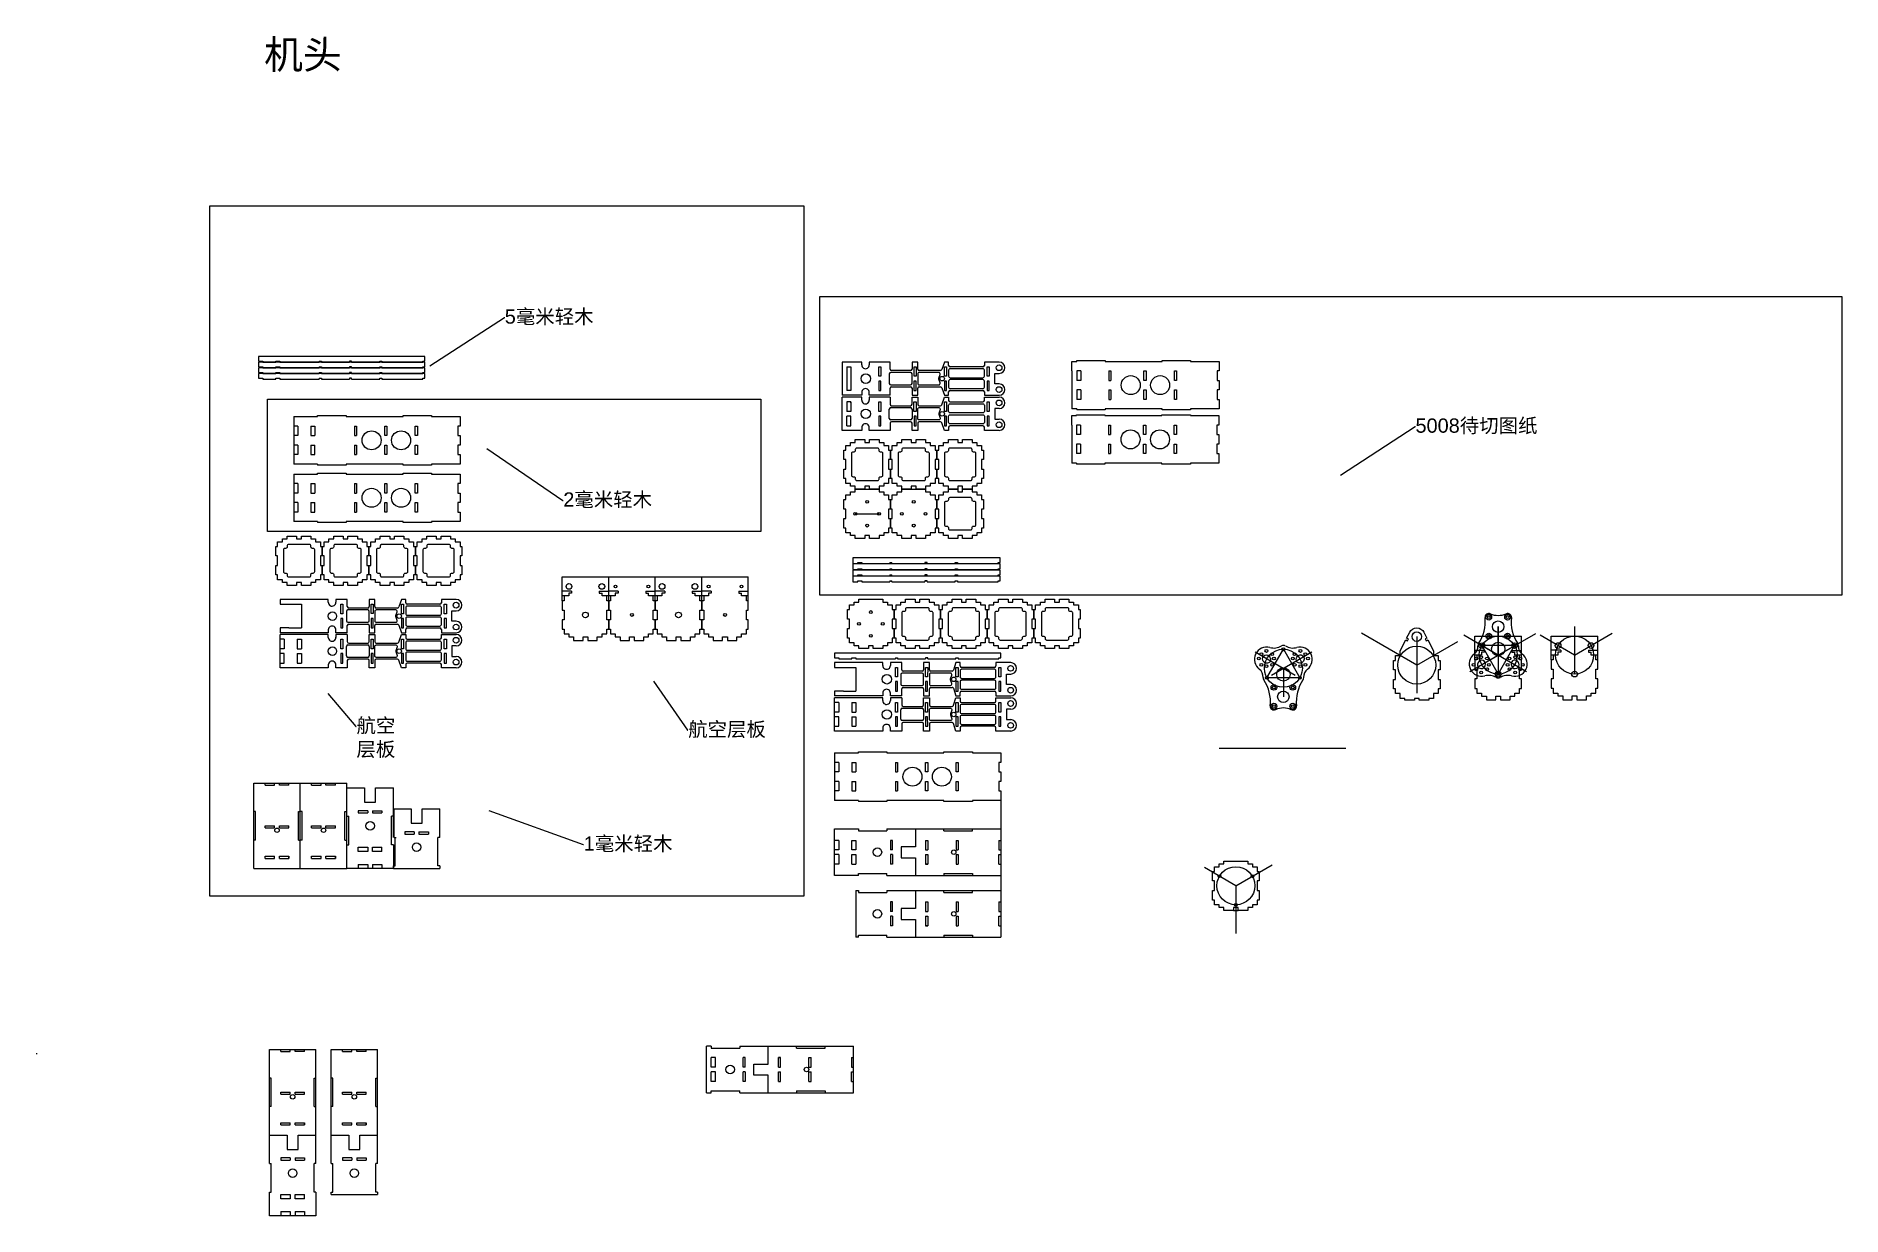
# Model space of a CAD drawing. Header units: millimetres. Extents: x 0 to 1901, y -171 to 1071.
import ezdxf
from ezdxf import colors
from ezdxf.entities.mleader import LeaderData, LeaderLine
from ezdxf.math import Vec2, Vec3

# ---------------------------------------------------------------- set-up
doc = ezdxf.new("R2010")
doc.units = ezdxf.units.MM
doc.layers.add('沉头倒角', color=1, linetype='Continuous')
doc.styles.get("Standard").update_dxf_attribs({"font": 'arial.ttf'})
doc.styles.add('样式 4', font='', dxfattribs={"height": 10})
doc.styles.get('样式 4').set_extended_font_data('SimSun')

msp = doc.modelspace()

# ---------------------------------------------------------------- texts
at = {"insert": (240, 1066.4), "char_height": 30, "attachment_point": 1, "style": '样式 4'}
msp.add_mtext_dynamic_manual_height_columns('机头', width=146.289, gutter_width=50, heights=[0], dxfattribs=at)

# ---------------------------------------------------------------- linework, layer by layer
for p, q in [((252.2, 727.7), (252.2, 728.7)), ((252.2, 728.7), (256.6, 728.7)), ((252.2, 721.7), (252.2, 722.7)), ((252.2, 722.7), (256.6, 722.7)), ((256.6, 728.7), (256.6, 727.7)), ((256.6, 727.7), (298.1, 727.7)), ((256.6, 722.7), (256.6, 721.7)), ((298.1, 728.7), (298.1, 727.7)), ((298.1, 722.7), (298.1, 721.7)), ((300.3, 728.7), (300.3, 727.7)), ((300.3, 722.7), (300.3, 721.7)), ((332.1, 728.7), (329.9, 728.7)), ((329.9, 728.7), (329.9, 727.7)), ((332.1, 722.7), (329.9, 722.7)), ((329.9, 722.7), (329.9, 721.7)), ((332.1, 727.7), (332.1, 728.7)), ((332.1, 721.7), (332.1, 722.7)), ((869.2, 727.8), (848.5, 727.8)), ((848.5, 727.8), (848.5, 692.8)), ((853.5, 722.8), (853.5, 697.8)), ((853.5, 722.8), (857.9, 722.8)), ((857.9, 722.8), (857.9, 697.8)), ((252.2, 715.7), (252.2, 716.7)), ((252.2, 716.7), (256.6, 716.7)), ((252.2, 709.7), (252.2, 710.7)), ((252.2, 710.7), (256.6, 710.7)), ((256.6, 721.7), (298.1, 721.7)), ((256.6, 716.7), (256.6, 715.7)), ((256.6, 715.7), (298.1, 715.7)), ((256.6, 710.7), (256.6, 709.7)), ((256.6, 709.7), (298.1, 709.7)), ((298.1, 716.7), (298.1, 715.7)), ((298.1, 710.7), (298.1, 709.7)), ((300.3, 716.7), (300.3, 715.7)), ((300.3, 710.7), (300.3, 709.7)), ((332.1, 716.7), (329.9, 716.7)), ((329.9, 716.7), (329.9, 715.7)), ((332.1, 710.7), (329.9, 710.7)), ((329.9, 710.7), (329.9, 709.7)), ((332.1, 715.7), (332.1, 716.7)), ((332.1, 709.7), (332.1, 710.7)), ((1090.5, 718.5), (1090.5, 678.5)), ((1099.9, 718.5), (1095.5, 718.5)), ((1095.5, 718.5), (1095.5, 708.5)), ((1099.9, 708.5), (1095.5, 708.5)), ((1099.9, 718.5), (1099.9, 708.5)), ((1129.2, 718.5), (1131.4, 718.5)), ((1129.2, 718.5), (1129.2, 708.5)), ((1129.2, 708.5), (1131.4, 708.5)), ((1131.4, 718.5), (1131.4, 708.5)), ((869.2, 692.8), (848.5, 692.8)), ((869.2, 690.8), (848.5, 690.8)), ((848.5, 655.8), (848.5, 690.8)), ((857.9, 697.8), (853.5, 697.8)), ((857.9, 685.8), (853.5, 685.8)), ((853.5, 685.8), (853.5, 675.8)), ((857.9, 685), (857.9, 685.8)), ((857.9, 685.8), (857.9, 675.8)), ((1099.9, 698.5), (1095.5, 698.5)), ((1095.5, 698.5), (1095.5, 688.5)), ((1099.9, 688.5), (1095.5, 688.5)), ((1099.9, 698.5), (1099.9, 688.5)), ((1129.2, 698.5), (1131.4, 698.5)), ((1129.2, 698.5), (1129.2, 688.5)), ((1129.2, 688.5), (1131.4, 688.5)), ((1131.4, 698.5), (1131.4, 688.5)), ((271.3, 670.4), (271.3, 620.4)), ((271.3, 670.4), (291.3, 670.4)), ((857.9, 675.8), (853.5, 675.8)), ((853.5, 660.8), (853.5, 670.8)), ((857.9, 670.8), (853.5, 670.8)), ((857.9, 660.8), (857.9, 670.8)), ((1095.5, 678.5), (1090.5, 678.5)), ((1095.5, 678.5), (1095.5, 677.5)), ((275.7, 660.4), (271.3, 660.4)), ((275.7, 650.4), (271.3, 650.4)), ((275.7, 660.4), (275.7, 650.4)), ((289.2, 660.4), (293.6, 660.4)), ((289.2, 660.4), (289.2, 650.4)), ((289.2, 650.4), (293.6, 650.4)), ((293.6, 660.4), (293.6, 650.4)), ((335.2, 660.4), (337.4, 660.4)), ((335.2, 660.4), (335.2, 650.4)), ((335.2, 650.4), (337.4, 650.4)), ((337.4, 660.4), (337.4, 650.4)), ((869.2, 655.8), (848.5, 655.8)), ((853.5, 660.8), (857.9, 660.8)), ((1090.3, 661.4), (1090.3, 621.4)), ((1099.6, 661.4), (1095.3, 661.4)), ((1095.3, 661.4), (1095.3, 651.4)), ((1099.6, 651.4), (1095.3, 651.4)), ((1099.6, 661.4), (1099.6, 651.4)), ((1129, 661.4), (1131.2, 661.4)), ((1129, 661.4), (1129, 651.4)), ((1129, 651.4), (1131.2, 651.4)), ((1131.2, 661.4), (1131.2, 651.4)), ((275.7, 640.4), (271.3, 640.4)), ((275.7, 630.4), (271.3, 630.4)), ((275.7, 640.4), (275.7, 630.4)), ((289.2, 640.4), (293.6, 640.4)), ((289.2, 640.4), (289.2, 630.4)), ((289.2, 630.4), (293.6, 630.4)), ((293.6, 630.4), (293.6, 640.4)), ((335.2, 640.4), (337.4, 640.4)), ((335.2, 640.4), (335.2, 630.4)), ((335.2, 630.4), (337.4, 630.4)), ((337.4, 640.4), (337.4, 630.4)), ((1099.6, 641.4), (1095.3, 641.4)), ((1095.3, 641.4), (1095.3, 631.4)), ((1099.6, 631.4), (1095.3, 631.4)), ((1099.6, 641.4), (1099.6, 631.4)), ((1129, 641.4), (1131.2, 641.4)), ((1129, 641.4), (1129, 631.4)), ((1129, 631.4), (1131.2, 631.4)), ((1131.2, 641.4), (1131.2, 631.4)), ((296.3, 620.4), (271.3, 620.4)), ((271.3, 609.9), (271.3, 559.9)), ((271.3, 609.9), (291.3, 609.9)), ((296.3, 620.4), (296.3, 619.4)), ((1095.3, 621.4), (1090.3, 621.4)), ((1095.3, 621.4), (1095.3, 620.4)), ((275.7, 599.9), (271.3, 599.9)), ((275.7, 589.9), (271.3, 589.9)), ((275.7, 599.9), (275.7, 589.9)), ((289.2, 599.9), (293.6, 599.9)), ((289.2, 599.9), (289.2, 589.9)), ((289.2, 589.9), (293.6, 589.9)), ((293.6, 599.9), (293.6, 589.9)), ((335.2, 599.9), (337.4, 599.9)), ((335.2, 599.9), (335.2, 589.9)), ((335.2, 589.9), (337.4, 589.9)), ((337.4, 599.9), (337.4, 589.9)), ((275.7, 579.9), (271.3, 579.9)), ((275.7, 579.9), (275.7, 569.9)), ((289.2, 579.9), (293.6, 579.9)), ((289.2, 579.9), (289.2, 569.9)), ((293.6, 569.9), (293.6, 579.9)), ((335.2, 579.9), (337.4, 579.9)), ((335.2, 579.9), (335.2, 569.9)), ((337.4, 579.9), (337.4, 569.9)), ((275.7, 569.9), (271.3, 569.9)), ((296.3, 559.9), (271.3, 559.9)), ((289.2, 569.9), (293.6, 569.9)), ((296.3, 559.9), (296.3, 558.9)), ((335.2, 569.9), (337.4, 569.9)), ((862.4, 568.1), (887.4, 568.1)), ((898.7, 516.9), (898.7, 515.9)), ((900.9, 515.9), (900.9, 516.9)), ((938, 516.9), (935.8, 516.9)), ((935.8, 516.9), (935.8, 515.9)), ((938, 515.9), (938, 516.9)), ((553.8, 476.6), (553.8, 501.6)), ((553.8, 501.6), (602.8, 501.6)), ((602.8, 476.6), (602.8, 501.6)), ((602.8, 476.6), (602.8, 501.6)), ((602.8, 501.6), (651.8, 501.6)), ((651.8, 476.6), (651.8, 501.6)), ((651.8, 476.6), (651.8, 501.6)), ((651.8, 501.6), (700.8, 501.6)), ((700.8, 476.6), (700.8, 501.6)), ((700.8, 476.6), (700.8, 501.6)), ((700.8, 501.6), (749.8, 501.6)), ((749.8, 476.6), (749.8, 501.6)), ((898.7, 510.3), (898.7, 509.3)), ((898.7, 503.8), (898.7, 502.8)), ((898.7, 497.4), (898.7, 496.4)), ((900.9, 509.3), (900.9, 510.3)), ((900.9, 502.8), (900.9, 503.8)), ((900.9, 496.4), (900.9, 497.4)), ((938, 510.3), (935.8, 510.3)), ((935.8, 510.3), (935.8, 509.3)), ((938, 503.8), (935.8, 503.8)), ((935.8, 503.8), (935.8, 502.8)), ((938, 497.4), (935.8, 497.4)), ((935.8, 497.4), (935.8, 496.4)), ((938, 509.3), (938, 510.3)), ((938, 502.8), (938, 503.8)), ((938, 496.4), (938, 497.4)), ((307.6, 477.9), (256.9, 477.9)), ((256.9, 477.9), (256.9, 472.9)), ((563.8, 486.6), (553.8, 486.6)), ((560.8, 481.6), (553.8, 481.6)), ((555.8, 476.6), (553.8, 476.6)), ((553.8, 476.6), (553.8, 466.6)), ((555.8, 481.6), (555.8, 476.6)), ((563.8, 484.6), (560.8, 484.6)), ((560.8, 484.6), (560.8, 481.6)), ((563.8, 486.6), (563.8, 484.6)), ((592.8, 486.6), (602.8, 486.6)), ((592.8, 486.6), (592.8, 484.6)), ((592.8, 484.6), (595.8, 484.6)), ((595.8, 481.6), (595.8, 484.6)), ((602.8, 481.6), (595.8, 481.6)), ((600.8, 476.6), (600.8, 481.6)), ((602.8, 476.6), (600.8, 476.6)), ((612.8, 486.6), (602.8, 486.6)), ((609.8, 481.6), (602.8, 481.6)), ((602.8, 466.6), (602.8, 476.6)), ((604.8, 476.6), (602.8, 476.6)), ((602.8, 476.6), (602.8, 466.6)), ((604.8, 481.6), (604.8, 476.6)), ((612.8, 484.6), (609.8, 484.6)), ((609.8, 484.6), (609.8, 481.6)), ((612.8, 486.6), (612.8, 484.6)), ((641.8, 486.6), (651.8, 486.6)), ((641.8, 486.6), (641.8, 484.6)), ((641.8, 484.6), (644.8, 484.6)), ((644.8, 481.6), (644.8, 484.6)), ((651.8, 481.6), (644.8, 481.6)), ((649.8, 476.6), (649.8, 481.6)), ((651.8, 476.6), (649.8, 476.6)), ((661.8, 486.6), (651.8, 486.6)), ((658.8, 481.6), (651.8, 481.6)), ((651.8, 466.6), (651.8, 476.6)), ((653.8, 476.6), (651.8, 476.6)), ((651.8, 476.6), (651.8, 466.6)), ((653.8, 481.6), (653.8, 476.6)), ((661.8, 484.6), (658.8, 484.6)), ((658.8, 484.6), (658.8, 481.6)), ((661.8, 486.6), (661.8, 484.6)), ((690.8, 486.6), (700.8, 486.6)), ((690.8, 486.6), (690.8, 484.6)), ((690.8, 484.6), (693.8, 484.6)), ((693.8, 481.6), (693.8, 484.6)), ((700.8, 481.6), (693.8, 481.6)), ((698.8, 476.6), (698.8, 481.6)), ((700.8, 476.6), (698.8, 476.6)), ((710.8, 486.6), (700.8, 486.6)), ((707.8, 481.6), (700.8, 481.6)), ((700.8, 466.6), (700.8, 476.6)), ((702.8, 476.6), (700.8, 476.6)), ((700.8, 476.6), (700.8, 466.6)), ((702.8, 481.6), (702.8, 476.6)), ((710.8, 484.6), (707.8, 484.6)), ((707.8, 484.6), (707.8, 481.6)), ((710.8, 486.6), (710.8, 484.6)), ((739.8, 486.6), (749.8, 486.6)), ((739.8, 486.6), (739.8, 484.6)), ((739.8, 484.6), (742.8, 484.6)), ((742.8, 481.6), (742.8, 484.6)), ((749.8, 481.6), (742.8, 481.6)), ((747.8, 476.6), (747.8, 481.6)), ((749.8, 476.6), (747.8, 476.6)), ((749.8, 466.6), (749.8, 476.6)), ((256.9, 472.9), (266.2, 472.9)), ((266.2, 472.9), (279.3, 472.9)), ((279.3, 472.9), (279.3, 447.9)), ((553.8, 466.6), (555.8, 466.6)), ((555.8, 456.6), (553.8, 456.6)), ((553.8, 456.6), (553.8, 446.6)), ((555.8, 466.6), (555.8, 456.6)), ((600.8, 456.6), (600.8, 466.6)), ((600.8, 466.6), (602.8, 466.6)), ((602.8, 456.6), (600.8, 456.6)), ((602.8, 466.6), (604.8, 466.6)), ((602.8, 446.6), (602.8, 456.6)), ((604.8, 456.6), (602.8, 456.6)), ((602.8, 456.6), (602.8, 446.6)), ((604.8, 466.6), (604.8, 456.6)), ((649.8, 456.6), (649.8, 466.6)), ((649.8, 466.6), (651.8, 466.6)), ((651.8, 456.6), (649.8, 456.6)), ((651.8, 466.6), (653.8, 466.6)), ((651.8, 446.6), (651.8, 456.6)), ((653.8, 456.6), (651.8, 456.6)), ((651.8, 456.6), (651.8, 446.6)), ((653.8, 466.6), (653.8, 456.6)), ((698.8, 456.6), (698.8, 466.6)), ((698.8, 466.6), (700.8, 466.6)), ((700.8, 456.6), (698.8, 456.6)), ((700.8, 466.6), (702.8, 466.6)), ((700.8, 446.6), (700.8, 456.6)), ((702.8, 456.6), (700.8, 456.6)), ((700.8, 456.6), (700.8, 446.6)), ((702.8, 466.6), (702.8, 456.6)), ((747.8, 456.6), (747.8, 466.6)), ((747.8, 466.6), (749.8, 466.6)), ((749.8, 456.6), (747.8, 456.6)), ((749.8, 446.6), (749.8, 456.6)), ((266.2, 447.9), (256.9, 447.9)), ((256.9, 447.9), (256.9, 442.9)), ((307.6, 442.9), (256.9, 442.9)), ((307.6, 441), (256.9, 441)), ((256.9, 406), (256.9, 441)), ((266.2, 447.9), (279.3, 447.9)), ((553.8, 446.6), (555.8, 446.6)), ((555.8, 446.6), (555.8, 441.6)), ((555.8, 441.6), (560.8, 441.6)), ((560.8, 441.6), (560.8, 438.6)), ((560.8, 438.6), (565.8, 438.6)), ((565.8, 438.6), (565.8, 434.6)), ((575.8, 434.6), (575.8, 438.6)), ((575.8, 438.6), (580.8, 438.6)), ((580.8, 438.6), (580.8, 434.6)), ((590.8, 434.6), (590.8, 438.6)), ((590.8, 438.6), (595.8, 438.6)), ((595.8, 438.6), (595.8, 441.6)), ((595.8, 441.6), (600.8, 441.6)), ((600.8, 441.6), (600.8, 446.6)), ((600.8, 446.6), (602.8, 446.6)), ((602.8, 446.6), (604.8, 446.6)), ((604.8, 446.6), (604.8, 441.6)), ((604.8, 441.6), (609.8, 441.6)), ((609.8, 441.6), (609.8, 438.6)), ((609.8, 438.6), (614.8, 438.6)), ((614.8, 438.6), (614.8, 434.6)), ((624.8, 434.6), (624.8, 438.6)), ((624.8, 438.6), (629.8, 438.6)), ((629.8, 438.6), (629.8, 434.6)), ((639.8, 434.6), (639.8, 438.6)), ((639.8, 438.6), (644.8, 438.6)), ((644.8, 438.6), (644.8, 441.6)), ((644.8, 441.6), (649.8, 441.6)), ((649.8, 441.6), (649.8, 446.6)), ((649.8, 446.6), (651.8, 446.6)), ((651.8, 446.6), (653.8, 446.6)), ((653.8, 446.6), (653.8, 441.6)), ((653.8, 441.6), (658.8, 441.6)), ((658.8, 441.6), (658.8, 438.6)), ((658.8, 438.6), (663.8, 438.6)), ((663.8, 438.6), (663.8, 434.6)), ((673.8, 434.6), (673.8, 438.6)), ((673.8, 438.6), (678.8, 438.6)), ((678.8, 438.6), (678.8, 434.6)), ((688.8, 434.6), (688.8, 438.6)), ((688.8, 438.6), (693.8, 438.6)), ((693.8, 438.6), (693.8, 441.6)), ((693.8, 441.6), (698.8, 441.6)), ((698.8, 441.6), (698.8, 446.6)), ((698.8, 446.6), (700.8, 446.6)), ((700.8, 446.6), (702.8, 446.6)), ((702.8, 446.6), (702.8, 441.6)), ((702.8, 441.6), (707.8, 441.6)), ((707.8, 441.6), (707.8, 438.6)), ((707.8, 438.6), (712.8, 438.6)), ((712.8, 438.6), (712.8, 434.6)), ((722.8, 434.6), (722.8, 438.6)), ((722.8, 438.6), (727.8, 438.6)), ((727.8, 438.6), (727.8, 434.6)), ((737.8, 434.6), (737.8, 438.6)), ((737.8, 438.6), (742.8, 438.6)), ((742.8, 438.6), (742.8, 441.6)), ((742.8, 441.6), (747.8, 441.6)), ((747.8, 441.6), (747.8, 446.6)), ((747.8, 446.6), (749.8, 446.6)), ((1453.6, 408.8), (1395.2, 442.5)), ((1453.6, 438.8), (1453.6, 408.8)), ((1539.3, 419.3), (1503.1, 440.2)), ((1514.8, 414.3), (1514.8, 439.3)), ((1514.8, 439.3), (1563.8, 439.3)), ((1539.3, 449.3), (1539.3, 419.3)), ((1539.3, 419.3), (1539.3, 449.3)), ((1539.3, 419.3), (1579, 442.2)), ((1563.8, 414.3), (1563.8, 439.3)), ((1619.7, 419.4), (1583.5, 440.3)), ((1595.2, 414.4), (1595.2, 439.4)), ((1595.2, 439.4), (1644.2, 439.4)), ((1619.7, 449.4), (1619.7, 419.4)), ((1619.7, 419.4), (1659.3, 442.3)), ((1644.2, 414.4), (1644.2, 439.4)), ((261.3, 436), (256.9, 436)), ((261.3, 426), (256.9, 426)), ((261.3, 421), (256.9, 421)), ((261.3, 436), (261.3, 426)), ((261.3, 411), (261.3, 421)), ((274.9, 436), (279.3, 436)), ((274.9, 436), (274.9, 426)), ((274.9, 426), (279.3, 426)), ((274.9, 421), (279.3, 421)), ((274.9, 421), (274.9, 411)), ((279.3, 436), (279.3, 426)), ((279.3, 421), (279.3, 411)), ((565.8, 434.6), (575.8, 434.6)), ((580.8, 434.6), (590.8, 434.6)), ((614.8, 434.6), (624.8, 434.6)), ((629.8, 434.6), (639.8, 434.6)), ((663.8, 434.6), (673.8, 434.6)), ((678.8, 434.6), (688.8, 434.6)), ((712.8, 434.6), (722.8, 434.6)), ((727.8, 434.6), (737.8, 434.6)), ((1283.3, 422.7), (1325.7, 398.2)), ((1295.8, 395.5), (1313.1, 425.5)), ((1300.6, 398.2), (1343, 422.7)), ((1313.1, 425.5), (1330.5, 395.5)), ((1453.6, 408.8), (1496.9, 433.8)), ((1509.4, 402.1), (1551.9, 426.6)), ((1524.8, 424.3), (1514.8, 424.3)), ((1521.8, 419.3), (1514.8, 419.3)), ((1516.8, 419.3), (1516.8, 414.3)), ((1524.8, 422.3), (1521.8, 422.3)), ((1521.8, 422.3), (1521.8, 419.3)), ((1522, 429.3), (1539.3, 399.3)), ((1556.6, 429.3), (1522, 429.3)), ((1524.8, 424.3), (1524.8, 422.3)), ((1526.8, 426.6), (1569.2, 402.1)), ((1539.3, 399.3), (1556.6, 429.3)), ((1539.3, 419.3), (1539.3, 399.3)), ((1553.8, 424.3), (1563.8, 424.3)), ((1553.8, 424.3), (1553.8, 422.3)), ((1553.8, 422.3), (1556.8, 422.3)), ((1556.8, 419.3), (1556.8, 422.3)), ((1563.8, 419.3), (1556.8, 419.3)), ((1561.8, 414.3), (1561.8, 419.3)), ((1605.2, 424.4), (1595.2, 424.4)), ((1602.2, 419.4), (1595.2, 419.4)), ((1597.2, 419.4), (1597.2, 414.4)), ((1605.2, 422.4), (1602.2, 422.4)), ((1602.2, 422.4), (1602.2, 419.4)), ((1605.2, 424.4), (1605.2, 422.4)), ((1619.7, 419.4), (1619.7, 399.4)), ((1634.2, 424.4), (1644.2, 424.4)), ((1634.2, 424.4), (1634.2, 422.4)), ((1634.2, 422.4), (1637.2, 422.4)), ((1637.2, 419.4), (1637.2, 422.4)), ((1644.2, 419.4), (1637.2, 419.4)), ((1642.2, 414.4), (1642.2, 419.4)), ((256.9, 411), (261.3, 411)), ((307.6, 406), (256.9, 406)), ((274.9, 411), (279.3, 411)), ((891.4, 411.4), (840.7, 411.4)), ((840.7, 411.4), (840.7, 406.4)), ((840.7, 406.4), (850.1, 406.4)), ((850.1, 406.4), (863.1, 406.4)), ((858.7, 415.4), (858.7, 416.4)), ((858.7, 416.4), (863.1, 416.4)), ((863.1, 416.4), (863.1, 415.4)), ((863.1, 415.4), (904.6, 415.4)), ((863.1, 406.4), (863.1, 381.4)), ((904.6, 416.4), (904.6, 415.4)), ((906.8, 416.4), (906.8, 415.4)), ((938.7, 416.4), (936.5, 416.4)), ((936.5, 416.4), (936.5, 415.4)), ((938.7, 415.4), (938.7, 416.4)), ((1313.1, 405.5), (1313.1, 375.5)), ((1453.6, 408.8), (1453.6, 379.4)), ((1516.8, 414.3), (1514.8, 414.3)), ((1514.8, 414.3), (1514.8, 404.3)), ((1514.8, 404.3), (1516.8, 404.3)), ((1516.8, 404.3), (1516.8, 394.3)), ((1563.8, 414.3), (1561.8, 414.3)), ((1561.8, 394.3), (1561.8, 404.3)), ((1561.8, 404.3), (1563.8, 404.3)), ((1563.8, 404.3), (1563.8, 414.3)), ((1597.2, 414.4), (1595.2, 414.4)), ((1595.2, 414.4), (1595.2, 404.4)), ((1595.2, 404.4), (1597.2, 404.4)), ((1597.2, 404.4), (1597.2, 394.4)), ((1644.2, 414.4), (1642.2, 414.4)), ((1642.2, 394.4), (1642.2, 404.4)), ((1642.2, 404.4), (1644.2, 404.4)), ((1644.2, 404.4), (1644.2, 414.4)), ((850.1, 381.4), (840.7, 381.4)), ((840.7, 381.4), (840.7, 376.4)), ((850.1, 381.4), (863.1, 381.4)), ((1330.5, 395.5), (1295.8, 395.5)), ((1516.8, 394.3), (1514.8, 394.3)), ((1514.8, 394.3), (1514.8, 384.3)), ((1514.8, 384.3), (1516.8, 384.3)), ((1516.8, 384.3), (1516.8, 379.3)), ((1563.8, 394.3), (1561.8, 394.3)), ((1561.8, 379.3), (1561.8, 384.3)), ((1561.8, 384.3), (1563.8, 384.3)), ((1563.8, 384.3), (1563.8, 394.3)), ((1597.2, 394.4), (1595.2, 394.4)), ((1595.2, 394.4), (1595.2, 384.4)), ((1595.2, 384.4), (1597.2, 384.4)), ((1597.2, 384.4), (1597.2, 379.4)), ((1644.2, 394.4), (1642.2, 394.4)), ((1642.2, 379.4), (1642.2, 384.4)), ((1642.2, 384.4), (1644.2, 384.4)), ((1644.2, 384.4), (1644.2, 394.4)), ((891.4, 376.4), (840.7, 376.4)), ((891.4, 374.4), (840.7, 374.4)), ((840.7, 339.4), (840.7, 374.4)), ((845.1, 369.4), (840.7, 369.4)), ((845.1, 369.4), (845.1, 359.4)), ((858.7, 369.4), (863.1, 369.4)), ((858.7, 369.4), (858.7, 359.4)), ((863.1, 369.4), (863.1, 359.4)), ((1516.8, 379.3), (1521.8, 379.3)), ((1521.8, 379.3), (1521.8, 376.3)), ((1521.8, 376.3), (1526.8, 376.3)), ((1526.8, 376.3), (1526.8, 372.3)), ((1526.8, 372.3), (1536.8, 372.3)), ((1536.8, 372.3), (1536.8, 376.3)), ((1536.8, 376.3), (1541.8, 376.3)), ((1541.8, 376.3), (1541.8, 372.3)), ((1541.8, 372.3), (1551.8, 372.3)), ((1551.8, 372.3), (1551.8, 376.3)), ((1551.8, 376.3), (1556.8, 376.3)), ((1556.8, 376.3), (1556.8, 379.3)), ((1556.8, 379.3), (1561.8, 379.3)), ((1597.2, 379.4), (1602.2, 379.4)), ((1602.2, 379.4), (1602.2, 376.4)), ((1602.2, 376.4), (1607.2, 376.4)), ((1607.2, 376.4), (1607.2, 372.4)), ((1607.2, 372.4), (1617.2, 372.4)), ((1617.2, 372.4), (1617.2, 376.4)), ((1617.2, 376.4), (1622.2, 376.4)), ((1622.2, 376.4), (1622.2, 372.4)), ((1622.2, 372.4), (1632.2, 372.4)), ((1632.2, 372.4), (1632.2, 376.4)), ((1632.2, 376.4), (1637.2, 376.4)), ((1637.2, 376.4), (1637.2, 379.4)), ((1637.2, 379.4), (1642.2, 379.4)), ((845.1, 359.4), (840.7, 359.4)), ((845.1, 354.4), (840.7, 354.4)), ((840.7, 344.4), (845.1, 344.4)), ((845.1, 344.4), (845.1, 354.4)), ((858.7, 359.4), (863.1, 359.4)), ((858.7, 354.4), (863.1, 354.4)), ((858.7, 354.4), (858.7, 344.4)), ((858.7, 344.4), (863.1, 344.4)), ((863.1, 354.4), (863.1, 344.4)), ((891.4, 339.4), (840.7, 339.4)), ((840.7, 316.4), (840.7, 266.4)), ((840.7, 316.4), (860.7, 316.4)), ((845.1, 306.4), (840.7, 306.4)), ((845.1, 306.4), (845.1, 296.4)), ((858.7, 306.4), (863.1, 306.4)), ((858.7, 306.4), (858.7, 296.4)), ((863.1, 306.4), (863.1, 296.4)), ((904.6, 306.4), (906.8, 306.4)), ((904.6, 306.4), (904.6, 296.4)), ((906.8, 306.4), (906.8, 296.4)), ((1245.5, 321.4), (1379, 321.4)), ((845.1, 296.4), (840.7, 296.4)), ((845.1, 286.4), (840.7, 286.4)), ((845.1, 286.4), (845.1, 276.4)), ((858.7, 296.4), (863.1, 296.4)), ((858.7, 286.4), (863.1, 286.4)), ((858.7, 286.4), (858.7, 276.4)), ((863.1, 276.4), (863.1, 286.4)), ((904.6, 296.4), (906.8, 296.4)), ((904.6, 286.4), (906.8, 286.4)), ((904.6, 286.4), (904.6, 276.4)), ((906.8, 286.4), (906.8, 276.4)), ((229.1, 194.7), (229.1, 284.6)), ((229.1, 284.6), (278.1, 284.6)), ((241.1, 282.4), (241.1, 284.6)), ((241.1, 282.4), (251.1, 282.4)), ((251.1, 282.4), (251.1, 284.6)), ((256.1, 282.4), (256.1, 284.6)), ((256.1, 282.4), (256.1, 284.6)), ((266.1, 282.4), (256.1, 282.4)), ((266.1, 282.4), (266.1, 284.6)), ((266.1, 282.4), (266.1, 284.6)), ((278.1, 194.7), (278.1, 284.6)), ((278.1, 194.7), (278.1, 284.6)), ((278.1, 284.6), (327.1, 284.6)), ((290.1, 282.4), (290.1, 284.6)), ((290.1, 282.4), (300.1, 282.4)), ((300.1, 282.4), (300.1, 284.6)), ((305.1, 282.4), (305.1, 284.6)), ((305.1, 282.4), (305.1, 284.6)), ((315.1, 282.4), (305.1, 282.4)), ((315.1, 282.4), (315.1, 284.6)), ((315.1, 282.4), (315.1, 284.6)), ((327.1, 194.7), (327.1, 284.6)), ((327.1, 249.8), (327.1, 279.8)), ((327.1, 249.8), (327.1, 279.8)), ((327.1, 279.8), (345.8, 279.8)), ((345.8, 279.8), (345.8, 264.7)), ((357.3, 264.7), (357.3, 279.8)), ((357.3, 279.8), (376.1, 279.8)), ((376.1, 249.8), (376.1, 279.8)), ((845.1, 276.4), (840.7, 276.4)), ((865.7, 266.4), (840.7, 266.4)), ((858.7, 276.4), (863.1, 276.4)), ((865.7, 266.4), (865.7, 265.4)), ((904.6, 276.4), (906.8, 276.4)), ((1015.7, 266.4), (1015.7, 171.5)), ((231.1, 254.6), (229.1, 254.6)), ((231.1, 224.6), (231.1, 254.6)), ((276.1, 224.6), (276.1, 254.6)), ((276.1, 254.6), (278.1, 254.6)), ((280.1, 254.6), (278.1, 254.6)), ((280.1, 224.6), (280.1, 254.6)), ((325.1, 224.6), (325.1, 254.6)), ((325.1, 254.6), (327.1, 254.6)), ((327.1, 249.8), (329.1, 249.8)), ((329.1, 219.8), (329.1, 249.8)), ((339.1, 255.6), (339.1, 253.4)), ((349.1, 255.6), (339.1, 255.6)), ((339.1, 253.4), (349.1, 253.4)), ((345.8, 264.7), (351.6, 264.7)), ((349.1, 255.6), (349.1, 253.4)), ((351.6, 264.7), (357.3, 264.7)), ((354.1, 255.6), (354.1, 253.4)), ((354.1, 255.6), (364.1, 255.6)), ((354.1, 253.4), (364.1, 253.4)), ((364.1, 255.6), (364.1, 253.4)), ((374.1, 219.8), (374.1, 249.8)), ((376.1, 249.8), (374.1, 249.8)), ((376.1, 227.4), (376.1, 257.4)), ((376.1, 257.4), (394.8, 257.4)), ((377.1, 227.4), (377.1, 257.4)), ((394.8, 257.4), (394.8, 242.3)), ((406.3, 242.3), (406.3, 257.4)), ((406.3, 257.4), (425.1, 257.4)), ((425.1, 227.4), (425.1, 257.4)), ((241.1, 239.8), (251.1, 239.8)), ((241.1, 237.5), (241.1, 239.8)), ((241.1, 237.5), (251.1, 237.5)), ((251.1, 237.5), (251.1, 239.8)), ((256.1, 237.5), (256.1, 239.8)), ((256.1, 237.5), (256.1, 239.8)), ((256.1, 239.8), (266.1, 239.8)), ((256.1, 237.5), (266.1, 237.5)), ((266.1, 237.5), (266.1, 239.8)), ((290.1, 239.8), (300.1, 239.8)), ((290.1, 237.5), (290.1, 239.8)), ((290.1, 237.5), (300.1, 237.5)), ((300.1, 237.5), (300.1, 239.8)), ((305.1, 237.5), (305.1, 239.8)), ((305.1, 237.5), (305.1, 239.8)), ((305.1, 239.8), (315.1, 239.8)), ((305.1, 237.5), (315.1, 237.5)), ((315.1, 237.5), (315.1, 239.8)), ((388.1, 233.2), (388.1, 231)), ((398.1, 233.2), (388.1, 233.2)), ((388.1, 231), (398.1, 231)), ((394.8, 242.3), (400.6, 242.3)), ((398.1, 233.2), (398.1, 231)), ((400.6, 242.3), (406.3, 242.3)), ((403.1, 233.2), (403.1, 231)), ((403.1, 233.2), (413.1, 233.2)), ((403.1, 231), (413.1, 231)), ((413.1, 233.2), (413.1, 231)), ((840.7, 236.4), (865.8, 236.4)), ((840.7, 187.4), (840.7, 236.4)), ((865.8, 236.4), (865.8, 234.4)), ((865.8, 234.4), (895.8, 234.4)), ((895.8, 236.4), (925.8, 236.4)), ((895.8, 236.4), (895.8, 234.4)), ((895.8, 236.4), (925.8, 236.4)), ((925.8, 236.4), (925.8, 217.6)), ((925.8, 236.4), (1015.7, 236.4)), ((955.7, 234.4), (955.7, 236.4)), ((955.7, 234.4), (985.7, 234.4)), ((985.7, 234.4), (985.7, 236.4)), ((1015.7, 236.4), (1015.7, 187.4)), ((231.1, 224.6), (229.1, 224.6)), ((276.1, 224.6), (278.1, 224.6)), ((280.1, 224.6), (278.1, 224.6)), ((325.1, 224.6), (327.1, 224.6)), ((327.1, 194.7), (327.1, 219.8)), ((327.1, 219.8), (329.1, 219.8)), ((339.1, 212.7), (339.1, 217.1)), ((339.1, 217.1), (349.1, 217.1)), ((349.1, 212.7), (339.1, 212.7)), ((349.1, 217.1), (349.1, 212.7)), ((354.1, 212.7), (354.1, 217.1)), ((354.1, 217.1), (364.1, 217.1)), ((364.1, 212.7), (354.1, 212.7)), ((364.1, 212.7), (364.1, 217.1)), ((376.1, 219.8), (374.1, 219.8)), ((376.1, 219.8), (376.1, 194.7)), ((377.1, 227.4), (379.1, 227.4)), ((378.1, 197.4), (378.1, 227.4)), ((423.1, 197.4), (423.1, 227.4)), ((425.1, 227.4), (423.1, 227.4)), ((845.1, 224.4), (840.7, 224.4)), ((845.1, 214.4), (840.7, 214.4)), ((845.1, 209.4), (840.7, 209.4)), ((845.1, 224.4), (845.1, 214.4)), ((845.1, 209.4), (845.1, 199.4)), ((858.7, 224.4), (863.1, 224.4)), ((858.7, 214.4), (858.7, 224.4)), ((863.1, 214.4), (858.7, 214.4)), ((858.7, 209.4), (863.1, 209.4)), ((858.7, 199.4), (858.7, 209.4)), ((863.1, 224.4), (863.1, 214.4)), ((863.1, 209.4), (863.1, 199.4)), ((901.6, 224.4), (899.4, 224.4)), ((899.4, 224.4), (899.4, 214.4)), ((901.6, 214.4), (899.4, 214.4)), ((901.6, 209.4), (899.4, 209.4)), ((899.4, 209.4), (899.4, 199.4)), ((901.6, 214.4), (901.6, 224.4)), ((901.6, 209.4), (901.6, 199.4)), ((925.8, 217.6), (910.7, 217.6)), ((910.7, 217.6), (910.7, 211.9)), ((910.7, 211.9), (910.7, 206.1)), ((936.5, 224.4), (936.5, 214.4)), ((936.5, 224.4), (938.7, 224.4)), ((936.5, 214.4), (938.7, 214.4)), ((936.5, 209.4), (938.7, 209.4)), ((936.5, 209.4), (936.5, 199.4)), ((938.7, 224.4), (938.7, 214.4)), ((938.7, 209.4), (938.7, 199.4)), ((968.6, 224.4), (968.6, 214.4)), ((968.6, 224.4), (970.9, 224.4)), ((968.6, 214.4), (970.9, 214.4)), ((968.6, 209.4), (970.9, 209.4)), ((968.6, 209.4), (970.9, 209.4)), ((968.6, 209.4), (968.6, 199.4)), ((970.9, 224.4), (970.9, 214.4)), ((970.9, 209.4), (970.9, 199.4)), ((1013.5, 224.4), (1015.7, 224.4)), ((1013.5, 224.4), (1013.5, 214.4)), ((1013.5, 214.4), (1015.7, 214.4)), ((1013.5, 209.4), (1015.7, 209.4)), ((1013.5, 209.4), (1015.7, 209.4)), ((1013.5, 199.4), (1013.5, 209.4)), ((229.1, 194.7), (259.3, 194.7)), ((241.1, 207.6), (251.1, 207.6)), ((241.1, 205.4), (241.1, 207.6)), ((241.1, 205.4), (251.1, 205.4)), ((251.1, 205.4), (251.1, 207.6)), ((256.1, 205.4), (256.1, 207.6)), ((256.1, 207.6), (266.1, 207.6)), ((256.1, 205.4), (266.1, 205.4)), ((259.3, 194.7), (278.1, 194.7)), ((266.1, 205.4), (266.1, 207.6)), ((266.1, 207.6), (266.1, 205.4)), ((266.1, 205.4), (266.1, 207.6)), ((278.1, 194.7), (308.3, 194.7)), ((290.1, 207.6), (300.1, 207.6)), ((290.1, 205.4), (290.1, 207.6)), ((290.1, 205.4), (300.1, 205.4)), ((300.1, 205.4), (300.1, 207.6)), ((305.1, 205.4), (305.1, 207.6)), ((305.1, 207.6), (315.1, 207.6)), ((305.1, 205.4), (315.1, 205.4)), ((308.3, 194.7), (327.1, 194.7)), ((315.1, 205.4), (315.1, 207.6)), ((315.1, 207.6), (315.1, 205.4)), ((315.1, 205.4), (315.1, 207.6)), ((376.1, 194.7), (327.1, 194.7)), ((339.1, 199.1), (339.1, 194.7)), ((339.1, 199.1), (349.1, 199.1)), ((349.1, 199.1), (349.1, 194.7)), ((354.1, 199.1), (354.1, 194.7)), ((354.1, 199.1), (364.1, 199.1)), ((364.1, 199.1), (364.1, 194.7)), ((376.1, 194.7), (376.1, 197.4)), ((376.1, 197.4), (378.1, 197.4)), ((376.1, 194.7), (425.1, 194.7)), ((425.1, 197.4), (423.1, 197.4)), ((425.1, 197.4), (425.1, 194.7)), ((845.1, 199.4), (840.7, 199.4)), ((858.7, 199.4), (863.1, 199.4)), ((901.6, 199.4), (899.4, 199.4)), ((910.7, 206.1), (925.8, 206.1)), ((925.8, 206.1), (925.8, 187.4)), ((936.5, 199.4), (938.7, 199.4)), ((938.7, 199.4), (936.5, 199.4)), ((936.5, 199.4), (938.7, 199.4)), ((968.6, 199.4), (970.9, 199.4)), ((1013.5, 199.4), (1015.7, 199.4)), ((1013.5, 199.4), (1015.7, 199.4)), ((1263.1, 176.6), (1230.1, 195.7)), ((1263.1, 176.6), (1301.3, 198.7)), ((865.8, 187.4), (840.7, 187.4)), ((863.1, 171.5), (865.8, 171.5)), ((863.1, 171.5), (863.1, 122.5)), ((865.8, 189.4), (895.8, 189.4)), ((865.8, 187.4), (865.8, 189.4)), ((865.8, 171.5), (865.8, 169.5)), ((895.8, 187.4), (895.8, 189.4)), ((895.8, 187.4), (925.8, 187.4)), ((895.8, 171.5), (925.8, 171.5)), ((895.8, 171.5), (895.8, 169.5)), ((895.8, 171.5), (925.8, 171.5)), ((925.8, 187.4), (1015.7, 187.4)), ((925.8, 171.5), (925.8, 152.7)), ((925.8, 171.5), (1015.7, 171.5)), ((955.7, 189.4), (985.7, 189.4)), ((955.7, 189.4), (955.7, 187.4)), ((955.7, 169.5), (955.7, 171.5)), ((985.7, 189.4), (985.7, 187.4)), ((985.7, 169.5), (985.7, 171.5)), ((1015.7, 171.5), (1015.7, 122.5)), ((1263.1, 176.6), (1263.1, 126.2)), ((865.8, 169.5), (895.8, 169.5)), ((901.6, 159.5), (899.4, 159.5)), ((899.4, 159.5), (899.4, 149.5)), ((901.6, 149.5), (901.6, 159.5)), ((925.8, 152.7), (910.7, 152.7)), ((910.7, 152.7), (910.7, 147)), ((936.5, 159.5), (936.5, 149.5)), ((936.5, 159.5), (938.7, 159.5)), ((938.7, 159.5), (938.7, 149.5)), ((955.7, 169.5), (985.7, 169.5)), ((968.6, 159.5), (968.6, 149.5)), ((968.6, 159.5), (970.9, 159.5)), ((970.9, 159.5), (970.9, 149.5)), ((1013.5, 159.5), (1015.7, 159.5)), ((1013.5, 159.5), (1013.5, 149.5)), ((901.6, 149.5), (899.4, 149.5)), ((901.6, 144.5), (899.4, 144.5)), ((899.4, 144.5), (899.4, 134.5)), ((901.6, 134.5), (899.4, 134.5)), ((901.6, 144.5), (901.6, 134.5)), ((910.7, 147), (910.7, 141.2)), ((910.7, 141.2), (925.8, 141.2)), ((925.8, 141.2), (925.8, 122.5)), ((936.5, 149.5), (938.7, 149.5)), ((936.5, 144.5), (938.7, 144.5)), ((936.5, 144.5), (936.5, 134.5)), ((936.5, 134.5), (938.7, 134.5)), ((938.7, 134.5), (936.5, 134.5)), ((936.5, 134.5), (938.7, 134.5)), ((938.7, 144.5), (938.7, 134.5)), ((968.6, 149.5), (970.9, 149.5)), ((968.6, 144.5), (970.9, 144.5)), ((968.6, 144.5), (970.9, 144.5)), ((968.6, 144.5), (968.6, 134.5)), ((968.6, 134.5), (970.9, 134.5)), ((970.9, 144.5), (970.9, 134.5)), ((1013.5, 149.5), (1015.7, 149.5)), ((1013.5, 144.5), (1015.7, 144.5)), ((1013.5, 144.5), (1015.7, 144.5)), ((1013.5, 134.5), (1013.5, 144.5)), ((1013.5, 134.5), (1015.7, 134.5)), ((1013.5, 134.5), (1015.7, 134.5)), ((1260.6, 150.6), (1265.6, 150.6)), ((865.8, 122.5), (863.1, 122.5)), ((865.8, 124.5), (895.8, 124.5)), ((865.8, 122.5), (865.8, 124.5)), ((895.8, 122.5), (895.8, 124.5)), ((895.8, 122.5), (925.8, 122.5)), ((925.8, 122.5), (1015.7, 122.5)), ((955.7, 124.5), (985.7, 124.5)), ((955.7, 124.5), (955.7, 122.5)), ((985.7, 124.5), (985.7, 122.5)), ((245.6, -85.8), (245.6, 4.2)), ((245.6, 4.2), (294.6, 4.2)), ((257.6, 2), (257.6, 4.2)), ((257.6, 2), (267.6, 2)), ((267.6, 2), (267.6, 4.2)), ((272.6, 2), (272.6, 4.2)), ((272.6, 2), (272.6, 4.2)), ((282.6, 2), (272.6, 2)), ((282.6, 2), (282.6, 4.2)), ((282.6, 2), (282.6, 4.2)), ((294.6, -85.8), (294.6, 4.2)), ((310.5, -85.8), (310.5, 4.2)), ((310.5, 4.2), (359.5, 4.2)), ((322.5, 2), (322.5, 4.2)), ((322.5, 2), (332.5, 2)), ((332.5, 2), (332.5, 4.2)), ((337.5, 2), (337.5, 4.2)), ((337.5, 2), (337.5, 4.2)), ((347.5, 2), (337.5, 2)), ((347.5, 2), (347.5, 4.2)), ((347.5, 2), (347.5, 4.2)), ((359.5, -85.8), (359.5, 4.2)), ((710.8, 7.7), (705.7, 7.7)), ((705.7, -41.3), (705.7, 7.7)), ((710.8, 7.7), (710.8, 5.7)), ((710.8, 5.7), (740.8, 5.7)), ((740.8, 7.7), (770.8, 7.7)), ((740.8, 7.7), (740.8, 5.7)), ((770.8, -11.1), (770.8, 7.7)), ((770.8, 7.7), (860.7, 7.7)), ((800.7, 5.7), (800.7, 7.7)), ((800.7, 5.7), (830.7, 5.7)), ((830.7, 5.7), (830.7, 7.7)), ((860.7, -41.3), (860.7, 7.7)), ((715.1, -4.3), (710.7, -4.3)), ((710.7, -14.3), (710.7, -4.3)), ((715.1, -14.3), (710.7, -14.3)), ((715.1, -14.3), (715.1, -4.3)), ((746.6, -4.3), (744.4, -4.3)), ((744.4, -14.3), (744.4, -4.3)), ((746.6, -14.3), (744.4, -14.3)), ((746.6, -14.3), (746.6, -4.3)), ((755.7, -16.8), (755.7, -11.1)), ((755.7, -11.1), (770.8, -11.1)), ((755.7, -22.6), (755.7, -16.8)), ((781.5, -4.3), (783.7, -4.3)), ((783.7, -4.3), (781.5, -4.3)), ((781.5, -4.3), (783.7, -4.3)), ((781.5, -14.3), (781.5, -4.3)), ((781.5, -14.3), (783.7, -14.3)), ((783.7, -14.3), (783.7, -4.3)), ((813.6, -4.3), (815.9, -4.3)), ((813.6, -14.3), (813.6, -4.3)), ((813.6, -14.3), (815.9, -14.3)), ((813.6, -14.3), (815.9, -14.3)), ((815.9, -14.3), (815.9, -4.3)), ((858.5, -4.3), (860.7, -4.3)), ((858.5, -4.3), (860.7, -4.3)), ((858.5, -4.3), (858.5, -14.3)), ((858.5, -14.3), (860.7, -14.3)), ((858.5, -14.3), (860.7, -14.3)), ((247.6, -25.8), (245.6, -25.8)), ((247.6, -55.8), (247.6, -25.8)), ((292.6, -55.8), (292.6, -25.8)), ((292.6, -25.8), (294.6, -25.8)), ((312.5, -25.8), (310.5, -25.8)), ((312.5, -55.8), (312.5, -25.8)), ((357.5, -55.8), (357.5, -25.8)), ((357.5, -25.8), (359.5, -25.8)), ((715.1, -19.3), (710.7, -19.3)), ((710.7, -29.3), (710.7, -19.3)), ((715.1, -29.3), (710.7, -29.3)), ((715.1, -29.3), (715.1, -19.3)), ((746.6, -19.3), (744.4, -19.3)), ((744.4, -29.3), (744.4, -19.3)), ((746.6, -29.3), (744.4, -29.3)), ((746.6, -19.3), (746.6, -29.3)), ((770.8, -22.6), (755.7, -22.6)), ((770.8, -41.3), (770.8, -22.6)), ((781.5, -29.3), (781.5, -19.3)), ((781.5, -19.3), (783.7, -19.3)), ((781.5, -29.3), (783.7, -29.3)), ((783.7, -29.3), (783.7, -19.3)), ((813.6, -29.3), (813.6, -19.3)), ((813.6, -19.3), (815.9, -19.3)), ((813.6, -29.3), (815.9, -29.3)), ((815.9, -29.3), (815.9, -19.3)), ((858.5, -19.3), (860.7, -19.3)), ((858.5, -29.3), (858.5, -19.3)), ((858.5, -29.3), (860.7, -29.3)), ((247.6, -55.8), (245.6, -55.8)), ((257.6, -40.6), (267.6, -40.6)), ((257.6, -42.9), (257.6, -40.6)), ((257.6, -42.9), (267.6, -42.9)), ((267.6, -42.9), (267.6, -40.6)), ((272.6, -42.9), (272.6, -40.6)), ((272.6, -42.9), (272.6, -40.6)), ((272.6, -40.6), (282.6, -40.6)), ((272.6, -42.9), (282.6, -42.9)), ((282.6, -42.9), (282.6, -40.6)), ((292.6, -55.8), (294.6, -55.8)), ((312.5, -55.8), (310.5, -55.8)), ((322.5, -40.6), (332.5, -40.6)), ((322.5, -42.9), (322.5, -40.6)), ((322.5, -42.9), (332.5, -42.9)), ((332.5, -42.9), (332.5, -40.6)), ((337.5, -42.9), (337.5, -40.6)), ((337.5, -42.9), (337.5, -40.6)), ((337.5, -40.6), (347.5, -40.6)), ((337.5, -42.9), (347.5, -42.9)), ((347.5, -42.9), (347.5, -40.6)), ((357.5, -55.8), (359.5, -55.8)), ((705.7, -41.3), (710.8, -41.3)), ((710.8, -39.3), (740.8, -39.3)), ((710.8, -41.3), (710.8, -39.3)), ((740.8, -41.3), (740.8, -39.3)), ((740.8, -41.3), (770.8, -41.3)), ((740.8, -41.3), (770.8, -41.3)), ((770.8, -41.3), (860.7, -41.3)), ((800.7, -39.3), (830.7, -39.3)), ((800.7, -39.3), (800.7, -41.3)), ((830.7, -39.3), (830.7, -41.3)), ((257.6, -72.9), (267.6, -72.9)), ((257.6, -75.1), (257.6, -72.9)), ((257.6, -75.1), (267.6, -75.1)), ((267.6, -75.1), (267.6, -72.9)), ((272.6, -75.1), (272.6, -72.9)), ((272.6, -72.9), (282.6, -72.9)), ((272.6, -75.1), (282.6, -75.1)), ((282.6, -75.1), (282.6, -72.9)), ((282.6, -72.9), (282.6, -75.1)), ((282.6, -75.1), (282.6, -72.9)), ((322.5, -72.9), (332.5, -72.9)), ((322.5, -75.1), (322.5, -72.9)), ((322.5, -75.1), (332.5, -75.1)), ((332.5, -75.1), (332.5, -72.9)), ((337.5, -75.1), (337.5, -72.9)), ((337.5, -72.9), (347.5, -72.9)), ((337.5, -75.1), (347.5, -75.1)), ((347.5, -75.1), (347.5, -72.9)), ((347.5, -72.9), (347.5, -75.1)), ((347.5, -75.1), (347.5, -72.9)), ((245.6, -115.8), (245.6, -85.8)), ((245.6, -115.8), (245.6, -85.8)), ((245.6, -85.8), (264.4, -85.8)), ((264.4, -85.8), (264.4, -100.9)), ((275.9, -100.9), (275.9, -85.8)), ((275.9, -85.8), (294.6, -85.8)), ((294.6, -115.8), (294.6, -85.8)), ((310.5, -115.8), (310.5, -85.8)), ((310.5, -115.8), (310.5, -85.8)), ((310.5, -85.8), (329.3, -85.8)), ((329.3, -85.8), (329.3, -100.9)), ((340.8, -100.9), (340.8, -85.8)), ((340.8, -85.8), (359.5, -85.8)), ((359.5, -115.8), (359.5, -85.8)), ((257.6, -109.9), (257.6, -112.1)), ((267.6, -109.9), (257.6, -109.9)), ((257.6, -112.1), (267.6, -112.1)), ((264.4, -100.9), (270.1, -100.9)), ((267.6, -109.9), (267.6, -112.1)), ((270.1, -100.9), (275.9, -100.9)), ((272.6, -109.9), (272.6, -112.1)), ((272.6, -109.9), (282.6, -109.9)), ((272.6, -112.1), (282.6, -112.1)), ((282.6, -109.9), (282.6, -112.1)), ((322.5, -109.9), (322.5, -112.1)), ((332.5, -109.9), (322.5, -109.9)), ((322.5, -112.1), (332.5, -112.1)), ((329.3, -100.9), (335, -100.9)), ((332.5, -109.9), (332.5, -112.1)), ((335, -100.9), (340.8, -100.9)), ((337.5, -109.9), (337.5, -112.1)), ((337.5, -109.9), (347.5, -109.9)), ((337.5, -112.1), (347.5, -112.1)), ((347.5, -109.9), (347.5, -112.1)), ((245.6, -115.8), (247.6, -115.8)), ((247.6, -145.8), (247.6, -115.8)), ((292.6, -145.8), (292.6, -115.8)), ((294.6, -115.8), (292.6, -115.8)), ((310.5, -115.8), (312.5, -115.8)), ((312.5, -145.8), (312.5, -115.8)), ((357.5, -145.8), (357.5, -115.8)), ((359.5, -115.8), (357.5, -115.8)), ((245.6, -170.8), (245.6, -145.8)), ((245.6, -145.8), (247.6, -145.8)), ((257.6, -152.9), (257.6, -148.5)), ((257.6, -148.5), (267.6, -148.5)), ((267.6, -148.5), (267.6, -152.9)), ((272.6, -152.9), (272.6, -148.5)), ((272.6, -148.5), (282.6, -148.5)), ((282.6, -152.9), (282.6, -148.5)), ((294.6, -145.8), (292.6, -145.8)), ((294.6, -145.8), (294.6, -170.8)), ((310.5, -148.5), (310.5, -145.8)), ((310.5, -145.8), (312.5, -145.8)), ((310.5, -148.5), (359.5, -148.5)), ((359.5, -145.8), (357.5, -145.8)), ((359.5, -145.8), (359.5, -148.5)), ((294.6, -170.8), (245.6, -170.8)), ((267.6, -152.9), (257.6, -152.9)), ((257.6, -166.4), (257.6, -170.8)), ((257.6, -166.4), (267.6, -166.4)), ((267.6, -166.4), (267.6, -170.8)), ((282.6, -152.9), (272.6, -152.9)), ((272.6, -166.4), (272.6, -170.8)), ((272.6, -166.4), (282.6, -166.4)), ((282.6, -166.4), (282.6, -170.8))]:
    msp.add_line(p, q)
at = {"color": 0}
for p, q in [((869.2, 724.8), (869.2, 727.8)), ((869.2, 727.8), (869.2, 727.8)), ((899.2, 727.8), (877.2, 727.8)), ((877.2, 727.8), (877.2, 724.8)), ((899.2, 720.3), (899.2, 727.8)), ((928.2, 727.8), (922.2, 727.8)), ((922.2, 727.8), (922.2, 720.3)), ((928.2, 720.3), (928.2, 727.8)), ((956.2, 727.8), (953.5, 719.8)), ((960.7, 727.8), (956.2, 727.8)), ((960.7, 724.3), (960.7, 727.8)), ((996.8, 722.8), (962.2, 722.8)), ((1013.9, 727.8), (998.3, 727.8)), ((998.3, 727.8), (998.3, 724.3)), ((898.2, 715.3), (898.2, 705.3)), ((920.7, 716.8), (899.7, 716.8)), ((899.7, 703.8), (920.7, 703.8)), ((920.7, 718.8), (900.7, 718.8)), ((922.2, 705.3), (922.2, 715.3)), ((952.1, 718.8), (929.7, 718.8)), ((1009.4, 704.8), (1009.4, 715.8)), ((1009.4, 715.8), (1013.9, 715.8)), ((1013.9, 704.8), (1009.4, 704.8)), ((869.2, 695.8), (869.2, 692.8)), ((869.2, 692.8), (869.2, 692.8)), ((869.2, 687.8), (869.2, 690.8)), ((869.2, 690.8), (869.2, 690.8)), ((877.2, 692.8), (877.2, 695.8)), ((899.2, 692.8), (877.2, 692.8)), ((899.2, 690.8), (877.2, 690.8)), ((877.2, 690.8), (877.2, 687.8)), ((899.2, 692.8), (899.2, 700.3)), ((899.2, 690.8), (899.2, 683.3)), ((900.7, 701.8), (920.7, 701.8)), ((922.2, 700.3), (922.2, 692.8)), ((922.2, 692.8), (928.2, 692.8)), ((922.2, 683.3), (922.2, 690.8)), ((922.2, 690.8), (928.2, 690.8)), ((928.2, 692.8), (928.2, 700.3)), ((928.2, 690.8), (928.2, 683.3)), ((929.7, 701.8), (952.1, 701.8)), ((953.5, 700.8), (956.2, 692.8)), ((953.5, 682.8), (956.2, 690.8)), ((956.2, 692.8), (960.7, 692.8)), ((956.2, 690.8), (960.7, 690.8)), ((960.7, 692.8), (960.7, 696.3)), ((960.7, 690.8), (960.7, 687.3)), ((962.2, 697.8), (996.8, 697.8)), ((962.2, 685.8), (996.8, 685.8)), ((998.3, 696.3), (998.3, 692.8)), ((998.3, 692.8), (1013.9, 692.8)), ((998.3, 687.3), (998.3, 690.8)), ((998.3, 690.8), (1013.9, 690.8)), ((898.2, 668.3), (898.2, 678.3)), ((899.7, 679.8), (920.7, 679.8)), ((920.7, 666.8), (899.7, 666.8)), ((900.7, 681.8), (920.7, 681.8)), ((922.2, 678.3), (922.2, 668.3)), ((929.7, 681.8), (952.1, 681.8)), ((1013.9, 678.8), (1009.4, 678.8)), ((1009.4, 678.8), (1009.4, 667.8)), ((1009.4, 667.8), (1013.9, 667.8)), ((869.2, 658.8), (869.2, 655.8)), ((869.2, 655.8), (869.2, 655.8)), ((877.2, 655.8), (877.2, 658.8)), ((899.2, 655.8), (877.2, 655.8)), ((899.2, 663.3), (899.2, 655.8)), ((920.7, 664.8), (900.7, 664.8)), ((922.2, 655.8), (922.2, 663.3)), ((928.2, 655.8), (922.2, 655.8)), ((928.2, 663.3), (928.2, 655.8)), ((952.1, 664.8), (929.7, 664.8)), ((956.2, 655.8), (953.5, 663.8)), ((960.7, 655.8), (956.2, 655.8)), ((960.7, 659.3), (960.7, 655.8)), ((996.8, 660.8), (962.2, 660.8)), ((998.3, 655.8), (998.3, 659.3)), ((1013.9, 655.8), (998.3, 655.8)), ((297.6, 477.9), (297.6, 477.9)), ((307.6, 474.9), (307.6, 477.9)), ((327.6, 477.9), (315.6, 477.9)), ((315.6, 477.9), (315.6, 474.9)), ((327.6, 470.4), (327.6, 477.9)), ((356.6, 477.9), (350.6, 477.9)), ((350.6, 477.9), (350.6, 470.4)), ((356.6, 470.4), (356.6, 477.9)), ((384.6, 477.9), (381.9, 470)), ((389.1, 477.9), (384.6, 477.9)), ((389.1, 474.4), (389.1, 477.9)), ((442.2, 477.9), (426.7, 477.9)), ((426.7, 477.9), (426.7, 474.4)), ((326.6, 465.4), (326.6, 455.4)), ((349.1, 466.9), (328.1, 466.9)), ((349.1, 468.9), (329.1, 468.9)), ((350.6, 455.4), (350.6, 465.4)), ((380.4, 468.9), (358.1, 468.9)), ((425.2, 472.9), (390.6, 472.9)), ((437.8, 454.9), (437.8, 465.9)), ((437.8, 465.9), (442.2, 465.9)), ((297.6, 442.9), (297.6, 442.9)), ((297.6, 441), (297.6, 441)), ((307.6, 445.9), (307.6, 442.9)), ((307.6, 438), (307.6, 441)), ((315.6, 442.9), (315.6, 445.9)), ((327.6, 442.9), (315.6, 442.9)), ((327.6, 441), (315.6, 441)), ((315.6, 441), (315.6, 438)), ((327.6, 442.9), (327.6, 450.4)), ((327.6, 441), (327.6, 433.5)), ((328.1, 453.9), (349.1, 453.9)), ((329.1, 451.9), (349.1, 451.9)), ((350.6, 450.4), (350.6, 442.9)), ((350.6, 442.9), (356.6, 442.9)), ((350.6, 433.5), (350.6, 441)), ((350.6, 441), (356.6, 441)), ((356.6, 442.9), (356.6, 450.4)), ((356.6, 441), (356.6, 433.5)), ((358.1, 451.9), (380.4, 451.9)), ((381.9, 450.9), (384.6, 442.9)), ((381.9, 433), (384.6, 441)), ((384.6, 442.9), (389.1, 442.9)), ((384.6, 441), (389.1, 441)), ((389.1, 442.9), (389.1, 446.4)), ((389.1, 441), (389.1, 437.5)), ((390.6, 447.9), (425.2, 447.9)), ((426.7, 446.4), (426.7, 442.9)), ((426.7, 442.9), (442.2, 442.9)), ((426.7, 437.5), (426.7, 441)), ((426.7, 441), (442.2, 441)), ((442.2, 454.9), (437.8, 454.9)), ((326.6, 418.5), (326.6, 428.5)), ((328.1, 430), (349.1, 430)), ((329.1, 432), (349.1, 432)), ((350.6, 428.5), (350.6, 418.5)), ((358.1, 432), (380.4, 432)), ((390.6, 436), (425.2, 436)), ((442.2, 429), (437.8, 429)), ((437.8, 429), (437.8, 418)), ((307.6, 409), (307.6, 406)), ((307.6, 406), (307.6, 406)), ((315.6, 406), (315.6, 409)), ((327.6, 406), (315.6, 406)), ((327.6, 413.5), (327.6, 406)), ((349.1, 417), (328.1, 417)), ((349.1, 415), (329.1, 415)), ((350.6, 406), (350.6, 413.5)), ((356.6, 406), (350.6, 406)), ((356.6, 413.5), (356.6, 406)), ((380.4, 415), (358.1, 415)), ((384.6, 406), (381.9, 413.9)), ((389.1, 406), (384.6, 406)), ((389.1, 409.5), (389.1, 406)), ((425.2, 411), (390.6, 411)), ((426.7, 406), (426.7, 409.5)), ((442.2, 406), (426.7, 406)), ((437.8, 418), (442.2, 418)), ((881.4, 411.4), (881.4, 411.4)), ((891.4, 408.4), (891.4, 411.4)), ((911.4, 411.4), (899.4, 411.4)), ((899.4, 411.4), (899.4, 408.4)), ((911.4, 403.9), (911.4, 411.4)), ((932.9, 400.4), (911.9, 400.4)), ((932.9, 402.4), (912.9, 402.4)), ((940.4, 411.4), (934.4, 411.4)), ((934.4, 411.4), (934.4, 403.9)), ((940.4, 403.9), (940.4, 411.4)), ((964.3, 402.4), (941.9, 402.4)), ((968.4, 411.4), (965.7, 403.4)), ((972.9, 411.4), (968.4, 411.4)), ((972.9, 407.9), (972.9, 411.4)), ((1009, 406.4), (974.4, 406.4)), ((1026.1, 411.4), (1010.5, 411.4)), ((1010.5, 411.4), (1010.5, 407.9)), ((1021.6, 388.4), (1021.6, 399.4)), ((1021.6, 399.4), (1026.1, 399.4)), ((910.4, 398.9), (910.4, 388.9)), ((911.4, 376.4), (911.4, 383.9)), ((911.9, 387.4), (932.9, 387.4)), ((912.9, 385.4), (932.9, 385.4)), ((934.4, 388.9), (934.4, 398.9)), ((934.4, 383.9), (934.4, 376.4)), ((940.4, 376.4), (940.4, 383.9)), ((941.9, 385.4), (964.3, 385.4)), ((965.7, 384.4), (968.4, 376.4)), ((974.4, 381.4), (1009, 381.4)), ((1026.1, 388.4), (1021.6, 388.4)), ((881.4, 376.4), (881.4, 376.4)), ((881.4, 374.4), (881.4, 374.4)), ((891.4, 379.4), (891.4, 376.4)), ((891.4, 371.4), (891.4, 374.4)), ((899.4, 376.4), (899.4, 379.4)), ((911.4, 376.4), (899.4, 376.4)), ((911.4, 374.4), (899.4, 374.4)), ((899.4, 374.4), (899.4, 371.4)), ((910.4, 351.9), (910.4, 361.9)), ((911.4, 374.4), (911.4, 366.9)), ((911.9, 363.4), (932.9, 363.4)), ((912.9, 365.4), (932.9, 365.4)), ((934.4, 376.4), (940.4, 376.4)), ((934.4, 366.9), (934.4, 374.4)), ((934.4, 374.4), (940.4, 374.4)), ((934.4, 361.9), (934.4, 351.9)), ((940.4, 374.4), (940.4, 366.9)), ((941.9, 365.4), (964.3, 365.4)), ((965.7, 366.5), (968.4, 374.4)), ((968.4, 376.4), (972.9, 376.4)), ((968.4, 374.4), (972.9, 374.4)), ((972.9, 376.4), (972.9, 379.9)), ((972.9, 374.4), (972.9, 370.9)), ((974.4, 369.4), (1009, 369.4)), ((1010.5, 379.9), (1010.5, 376.4)), ((1010.5, 376.4), (1026.1, 376.4)), ((1010.5, 370.9), (1010.5, 374.4)), ((1010.5, 374.4), (1026.1, 374.4)), ((1026.1, 362.4), (1021.6, 362.4)), ((1021.6, 362.4), (1021.6, 351.4)), ((891.4, 342.4), (891.4, 339.4)), ((899.4, 339.4), (899.4, 342.4)), ((911.4, 346.9), (911.4, 339.4)), ((932.9, 350.4), (911.9, 350.4)), ((932.9, 348.4), (912.9, 348.4)), ((934.4, 339.4), (934.4, 346.9)), ((940.4, 346.9), (940.4, 339.4)), ((964.3, 348.4), (941.9, 348.4)), ((968.4, 339.4), (965.7, 347.4)), ((972.9, 342.9), (972.9, 339.4)), ((1009, 344.4), (974.4, 344.4)), ((1010.5, 339.4), (1010.5, 342.9)), ((1021.6, 351.4), (1026.1, 351.4)), ((891.4, 339.4), (891.4, 339.4)), ((911.4, 339.4), (899.4, 339.4)), ((940.4, 339.4), (934.4, 339.4)), ((972.9, 339.4), (968.4, 339.4)), ((1026.1, 339.4), (1010.5, 339.4))]:
    msp.add_line(p, q, dxfattribs=at)
for points in [[(182.9, 892.3), (808.2, 892.3), (808.2, 165.5), (182.9, 165.5)], [(825, 796.9), (1901.1, 796.9), (1901.1, 482.6), (825, 482.6)], [(862.4, 594.1), (862.4, 597.1), (857.4, 597.1), (857.4, 600.1), (852.4, 600.1), (852.4, 605.1), (850.4, 605.1), (850.4, 615.1), (852.4, 615.1), (852.4, 625.1), (850.4, 625.1), (850.4, 635.1), (852.4, 635.1), (852.4, 640.1), (857.4, 640.1), (857.4, 643.1), (862.4, 643.1), (862.4, 646.1), (872.4, 646.1), (872.4, 643.1), (877.4, 643.1), (877.4, 646.1), (887.4, 646.1), (887.4, 643.1), (892.4, 643.1), (892.4, 640.1), (897.4, 640.1), (897.4, 635.1), (899.4, 635.1), (899.4, 625.1), (897.4, 625.1), (897.4, 615.1), (899.4, 615.1), (899.4, 605.1), (897.4, 605.1), (897.4, 600.1), (892.4, 600.1), (892.4, 597.1), (887.4, 597.1), (887.4, 594.1), (877.4, 594.1), (877.4, 597.1), (872.4, 597.1), (872.4, 594.1)], [(911.4, 594.1), (911.4, 597.1), (906.4, 597.1), (906.4, 600.1), (901.4, 600.1), (901.4, 605.1), (899.4, 605.1), (899.4, 615.1), (901.4, 615.1), (901.4, 625.1), (899.4, 625.1), (899.4, 635.1), (901.4, 635.1), (901.4, 640.1), (906.4, 640.1), (906.4, 643.1), (911.4, 643.1), (911.4, 646.1), (921.4, 646.1), (921.4, 643.1), (926.4, 643.1), (926.4, 646.1), (936.4, 646.1), (936.4, 643.1), (941.4, 643.1), (941.4, 640.1), (946.4, 640.1), (946.4, 635.1), (948.4, 635.1), (948.4, 625.1), (946.4, 625.1), (946.4, 615.1), (948.4, 615.1), (948.4, 605.1), (946.4, 605.1), (946.4, 600.1), (941.4, 600.1), (941.4, 597.1), (936.4, 597.1), (936.4, 594.1), (926.4, 594.1), (926.4, 597.1), (921.4, 597.1), (921.4, 594.1)], [(960.4, 594.1), (960.4, 597.1), (955.4, 597.1), (955.4, 600.1), (950.4, 600.1), (950.4, 605.1), (948.4, 605.1), (948.4, 615.1), (950.4, 615.1), (950.4, 625.1), (948.4, 625.1), (948.4, 635.1), (950.4, 635.1), (950.4, 640.1), (955.4, 640.1), (955.4, 643.1), (960.4, 643.1), (960.4, 646.1), (970.4, 646.1), (970.4, 643.1), (975.4, 643.1), (975.4, 646.1), (985.4, 646.1), (985.4, 643.1), (990.4, 643.1), (990.4, 640.1), (995.4, 640.1), (995.4, 635.1), (997.4, 635.1), (997.4, 625.1), (995.4, 625.1), (995.4, 615.1), (997.4, 615.1), (997.4, 605.1), (995.4, 605.1), (995.4, 600.1), (990.4, 600.1), (990.4, 597.1), (985.4, 597.1), (985.4, 594.1), (975.4, 594.1), (975.4, 597.1), (970.4, 597.1), (970.4, 594.1)], [(862.4, 542.1), (862.4, 545.1), (857.4, 545.1), (857.4, 548.1), (852.4, 548.1), (852.4, 553.1), (850.4, 553.1), (850.4, 563.1), (852.4, 563.1), (852.4, 573.1), (850.4, 573.1), (850.4, 583.1), (852.4, 583.1), (852.4, 588.1), (857.4, 588.1), (857.4, 591.1), (862.4, 591.1), (862.4, 594.1), (872.4, 594.1), (872.4, 594.1), (877.4, 594.1), (877.4, 594.1), (887.4, 594.1), (887.4, 591.1), (892.4, 591.1), (892.4, 588.1), (897.4, 588.1), (897.4, 583.1), (899.4, 583.1), (899.4, 573.1), (897.4, 573.1), (897.4, 563.1), (899.4, 563.1), (899.4, 553.1), (897.4, 553.1), (897.4, 548.1), (892.4, 548.1), (892.4, 545.1), (887.4, 545.1), (887.4, 542.1), (877.4, 542.1), (877.4, 545.1), (872.4, 545.1), (872.4, 542.1)], [(911.4, 542.1), (911.4, 545.1), (906.4, 545.1), (906.4, 548.1), (901.4, 548.1), (901.4, 553.1), (899.4, 553.1), (899.4, 563.1), (901.4, 563.1), (901.4, 573.1), (899.4, 573.1), (899.4, 583.1), (901.4, 583.1), (901.4, 588.1), (906.4, 588.1), (906.4, 591.1), (911.4, 591.1), (911.4, 594.1), (921.4, 594.1), (921.4, 594.1), (926.4, 594.1), (926.4, 594.1), (936.4, 594.1), (936.4, 591.1), (941.4, 591.1), (941.4, 588.1), (946.4, 588.1), (946.4, 583.1), (948.4, 583.1), (948.4, 573.1), (946.4, 573.1), (946.4, 563.1), (948.4, 563.1), (948.4, 553.1), (946.4, 553.1), (946.4, 548.1), (941.4, 548.1), (941.4, 545.1), (936.4, 545.1), (936.4, 542.1), (926.4, 542.1), (926.4, 545.1), (921.4, 545.1), (921.4, 542.1)], [(960.4, 542.1), (960.4, 545.1), (955.4, 545.1), (955.4, 548.1), (950.4, 548.1), (950.4, 553.1), (948.4, 553.1), (948.4, 563.1), (950.4, 563.1), (950.4, 573.1), (948.4, 573.1), (948.4, 583.1), (950.4, 583.1), (950.4, 588.1), (955.4, 588.1), (955.4, 591.1), (960.4, 591.1), (960.4, 594.1), (970.4, 594.1), (970.4, 591.1), (975.4, 591.1), (975.4, 594.1), (985.4, 594.1), (985.4, 591.1), (990.4, 591.1), (990.4, 588.1), (995.4, 588.1), (995.4, 583.1), (997.4, 583.1), (997.4, 573.1), (995.4, 573.1), (995.4, 563.1), (997.4, 563.1), (997.4, 553.1), (995.4, 553.1), (995.4, 548.1), (990.4, 548.1), (990.4, 545.1), (985.4, 545.1), (985.4, 542.1), (975.4, 542.1), (975.4, 545.1), (970.4, 545.1), (970.4, 542.1)], [(264.3, 492.7), (264.3, 495.7), (259.3, 495.7), (259.3, 498.7), (254.3, 498.7), (254.3, 503.7), (252.3, 503.7), (252.3, 513.7), (254.3, 513.7), (254.3, 523.7), (252.3, 523.7), (252.3, 533.7), (254.3, 533.7), (254.3, 538.7), (259.3, 538.7), (259.3, 541.7), (264.3, 541.7), (264.3, 544.7), (274.3, 544.7), (274.3, 541.7), (279.3, 541.7), (279.3, 544.7), (289.3, 544.7), (289.3, 541.7), (294.3, 541.7), (294.3, 538.7), (299.3, 538.7), (299.3, 533.7), (301.3, 533.7), (301.3, 523.7), (299.3, 523.7), (299.3, 513.7), (301.3, 513.7), (301.3, 503.7), (299.3, 503.7), (299.3, 498.7), (294.3, 498.7), (294.3, 495.7), (289.3, 495.7), (289.3, 492.7), (279.3, 492.7), (279.3, 495.7), (274.3, 495.7), (274.3, 492.7)], [(313.3, 492.7), (313.3, 495.7), (308.3, 495.7), (308.3, 498.7), (303.3, 498.7), (303.3, 503.7), (301.3, 503.7), (301.3, 513.7), (303.3, 513.7), (303.3, 523.7), (301.3, 523.7), (301.3, 533.7), (303.3, 533.7), (303.3, 538.7), (308.3, 538.7), (308.3, 541.7), (313.3, 541.7), (313.3, 544.7), (323.3, 544.7), (323.3, 541.7), (328.3, 541.7), (328.3, 544.7), (338.3, 544.7), (338.3, 541.7), (343.3, 541.7), (343.3, 538.7), (348.3, 538.7), (348.3, 533.7), (350.3, 533.7), (350.3, 523.7), (348.3, 523.7), (348.3, 513.7), (350.3, 513.7), (350.3, 503.7), (348.3, 503.7), (348.3, 498.7), (343.3, 498.7), (343.3, 495.7), (338.3, 495.7), (338.3, 492.7), (328.3, 492.7), (328.3, 495.7), (323.3, 495.7), (323.3, 492.7)], [(362.3, 492.7), (362.3, 495.7), (357.3, 495.7), (357.3, 498.7), (352.3, 498.7), (352.3, 503.7), (350.3, 503.7), (350.3, 513.7), (352.3, 513.7), (352.3, 523.7), (350.3, 523.7), (350.3, 533.7), (352.3, 533.7), (352.3, 538.7), (357.3, 538.7), (357.3, 541.7), (362.3, 541.7), (362.3, 544.7), (372.3, 544.7), (372.3, 541.7), (377.3, 541.7), (377.3, 544.7), (387.3, 544.7), (387.3, 541.7), (392.3, 541.7), (392.3, 538.7), (397.3, 538.7), (397.3, 533.7), (399.3, 533.7), (399.3, 523.7), (397.3, 523.7), (397.3, 513.7), (399.3, 513.7), (399.3, 503.7), (397.3, 503.7), (397.3, 498.7), (392.3, 498.7), (392.3, 495.7), (387.3, 495.7), (387.3, 492.7), (377.3, 492.7), (377.3, 495.7), (372.3, 495.7), (372.3, 492.7)], [(411.3, 492.7), (411.3, 495.7), (406.3, 495.7), (406.3, 498.7), (401.3, 498.7), (401.3, 503.7), (399.3, 503.7), (399.3, 513.7), (401.3, 513.7), (401.3, 523.7), (399.3, 523.7), (399.3, 533.7), (401.3, 533.7), (401.3, 538.7), (406.3, 538.7), (406.3, 541.7), (411.3, 541.7), (411.3, 544.7), (421.3, 544.7), (421.3, 541.7), (426.3, 541.7), (426.3, 544.7), (436.3, 544.7), (436.3, 541.7), (441.3, 541.7), (441.3, 538.7), (446.3, 538.7), (446.3, 533.7), (448.3, 533.7), (448.3, 523.7), (446.3, 523.7), (446.3, 513.7), (448.3, 513.7), (448.3, 503.7), (446.3, 503.7), (446.3, 498.7), (441.3, 498.7), (441.3, 495.7), (436.3, 495.7), (436.3, 492.7), (426.3, 492.7), (426.3, 495.7), (421.3, 495.7), (421.3, 492.7)], [(866.3, 426.2), (866.3, 429.2), (861.3, 429.2), (861.3, 432.2), (856.3, 432.2), (856.3, 437.2), (854.3, 437.2), (854.3, 447.2), (856.3, 447.2), (856.3, 457.2), (854.3, 457.2), (854.3, 467.2), (856.3, 467.2), (856.3, 472.2), (861.3, 472.2), (861.3, 475.2), (866.3, 475.2), (866.3, 478.2), (876.3, 478.2), (876.3, 478.2), (881.3, 478.2), (881.3, 478.2), (891.3, 478.2), (891.3, 475.2), (896.3, 475.2), (896.3, 472.2), (901.3, 472.2), (901.3, 467.2), (903.3, 467.2), (903.3, 457.2), (901.3, 457.2), (901.3, 447.2), (903.3, 447.2), (903.3, 437.2), (901.3, 437.2), (901.3, 432.2), (896.3, 432.2), (896.3, 429.2), (891.3, 429.2), (891.3, 426.2), (881.3, 426.2), (881.3, 429.2), (876.3, 429.2), (876.3, 426.2)], [(915.3, 426.2), (915.3, 429.2), (910.3, 429.2), (910.3, 432.2), (905.3, 432.2), (905.3, 437.2), (903.3, 437.2), (903.3, 447.2), (905.3, 447.2), (905.3, 457.2), (903.3, 457.2), (903.3, 467.2), (905.3, 467.2), (905.3, 472.2), (910.3, 472.2), (910.3, 475.2), (915.3, 475.2), (915.3, 478.2), (925.3, 478.2), (925.3, 475.2), (930.3, 475.2), (930.3, 478.2), (940.3, 478.2), (940.3, 475.2), (945.3, 475.2), (945.3, 472.2), (950.3, 472.2), (950.3, 467.2), (952.3, 467.2), (952.3, 457.2), (950.3, 457.2), (950.3, 447.2), (952.3, 447.2), (952.3, 437.2), (950.3, 437.2), (950.3, 432.2), (945.3, 432.2), (945.3, 429.2), (940.3, 429.2), (940.3, 426.2), (930.3, 426.2), (930.3, 429.2), (925.3, 429.2), (925.3, 426.2)], [(964.3, 426.2), (964.3, 429.2), (959.3, 429.2), (959.3, 432.2), (954.3, 432.2), (954.3, 437.2), (952.3, 437.2), (952.3, 447.2), (954.3, 447.2), (954.3, 457.2), (952.3, 457.2), (952.3, 467.2), (954.3, 467.2), (954.3, 472.2), (959.3, 472.2), (959.3, 475.2), (964.3, 475.2), (964.3, 478.2), (974.3, 478.2), (974.3, 475.2), (979.3, 475.2), (979.3, 478.2), (989.3, 478.2), (989.3, 475.2), (994.3, 475.2), (994.3, 472.2), (999.3, 472.2), (999.3, 467.2), (1001.3, 467.2), (1001.3, 457.2), (999.3, 457.2), (999.3, 447.2), (1001.3, 447.2), (1001.3, 437.2), (999.3, 437.2), (999.3, 432.2), (994.3, 432.2), (994.3, 429.2), (989.3, 429.2), (989.3, 426.2), (979.3, 426.2), (979.3, 429.2), (974.3, 429.2), (974.3, 426.2)], [(1013.3, 426.2), (1013.3, 429.2), (1008.3, 429.2), (1008.3, 432.2), (1003.3, 432.2), (1003.3, 437.2), (1001.3, 437.2), (1001.3, 447.2), (1003.3, 447.2), (1003.3, 457.2), (1001.3, 457.2), (1001.3, 467.2), (1003.3, 467.2), (1003.3, 472.2), (1008.3, 472.2), (1008.3, 475.2), (1013.3, 475.2), (1013.3, 478.2), (1023.3, 478.2), (1023.3, 475.2), (1028.3, 475.2), (1028.3, 478.2), (1038.3, 478.2), (1038.3, 475.2), (1043.3, 475.2), (1043.3, 472.2), (1048.3, 472.2), (1048.3, 467.2), (1050.3, 467.2), (1050.3, 457.2), (1048.3, 457.2), (1048.3, 447.2), (1050.3, 447.2), (1050.3, 437.2), (1048.3, 437.2), (1048.3, 432.2), (1043.3, 432.2), (1043.3, 429.2), (1038.3, 429.2), (1038.3, 426.2), (1028.3, 426.2), (1028.3, 429.2), (1023.3, 429.2), (1023.3, 426.2)], [(1062.3, 426.2), (1062.3, 429.2), (1057.3, 429.2), (1057.3, 432.2), (1052.3, 432.2), (1052.3, 437.2), (1050.3, 437.2), (1050.3, 447.2), (1052.3, 447.2), (1052.3, 457.2), (1050.3, 457.2), (1050.3, 467.2), (1052.3, 467.2), (1052.3, 472.2), (1057.3, 472.2), (1057.3, 475.2), (1062.3, 475.2), (1062.3, 478.2), (1072.3, 478.2), (1072.3, 475.2), (1077.3, 475.2), (1077.3, 478.2), (1087.3, 478.2), (1087.3, 475.2), (1092.3, 475.2), (1092.3, 472.2), (1097.3, 472.2), (1097.3, 467.2), (1099.3, 467.2), (1099.3, 457.2), (1097.3, 457.2), (1097.3, 447.2), (1099.3, 447.2), (1099.3, 437.2), (1097.3, 437.2), (1097.3, 432.2), (1092.3, 432.2), (1092.3, 429.2), (1087.3, 429.2), (1087.3, 426.2), (1077.3, 426.2), (1077.3, 429.2), (1072.3, 429.2), (1072.3, 426.2)], [(1250.6, 150.6), (1250.6, 153.6), (1245.6, 153.6), (1245.6, 156.6), (1240.6, 156.6), (1240.6, 161.6), (1238.6, 161.6), (1238.6, 171.6), (1240.6, 171.6), (1240.6, 181.6), (1238.6, 181.6), (1238.6, 191.6), (1240.6, 191.6), (1240.6, 196.6), (1245.6, 196.6), (1245.6, 199.6), (1250.6, 199.6), (1250.6, 202.6), (1260.6, 202.6), (1260.6, 202.6), (1265.6, 202.6), (1265.6, 202.6), (1275.6, 202.6), (1275.6, 199.6), (1280.6, 199.6), (1280.6, 196.6), (1285.6, 196.6), (1285.6, 191.6), (1287.6, 191.6), (1287.6, 181.6), (1285.6, 181.6), (1285.6, 171.6), (1287.6, 171.6), (1287.6, 161.6), (1285.6, 161.6), (1285.6, 156.6), (1280.6, 156.6), (1280.6, 153.6), (1275.6, 153.6), (1275.6, 150.6), (1265.6, 150.6), (1265.6, 153.6), (1260.6, 153.6), (1260.6, 150.6)]]:
    msp.add_lwpolyline(points, close=True)
for points in [[(332.1, 727.7), (361.9, 727.7), (361.9, 728.7), (364.1, 728.7), (364.1, 727.7), (407, 727.7), (407, 728.7), (409.2, 728.7), (409.2, 733.7), (281.2, 733.7), (281.2, 733.7), (234.2, 733.7), (234.2, 728.7), (234.2, 728.7), (234.2, 728.7), (238.6, 728.7), (238.6, 727.7), (252.2, 727.7), (252.2, 727.7), (252.2, 727.7), (252.2, 727.7)], [(332.1, 721.7), (361.9, 721.7), (361.9, 722.7), (364.1, 722.7), (364.1, 721.7), (407, 721.7), (407, 722.7), (409.2, 722.7), (409.2, 727.7), (281.2, 727.7), (281.2, 727.7), (234.2, 727.7), (234.2, 722.7), (234.2, 722.7), (234.2, 722.7), (238.6, 722.7), (238.6, 721.7), (252.2, 721.7), (252.2, 721.7), (252.2, 721.7), (252.2, 721.7)], [(298.1, 728.7), (298.1, 728.7), (300.3, 728.7), (300.3, 728.7)], [(298.1, 722.7), (298.1, 722.7), (300.3, 722.7), (300.3, 722.7)], [(300.3, 727.7), (329.9, 727.7)], [(332.1, 715.7), (361.9, 715.7), (361.9, 716.7), (364.1, 716.7), (364.1, 715.7), (407, 715.7), (407, 716.7), (409.2, 716.7), (409.2, 721.7), (281.2, 721.7), (281.2, 721.7), (234.2, 721.7), (234.2, 716.7), (234.2, 716.7), (234.2, 716.7), (238.6, 716.7), (238.6, 715.7), (252.2, 715.7), (252.2, 715.7), (252.2, 715.7), (252.2, 715.7)], [(332.1, 709.7), (361.9, 709.7), (361.9, 710.7), (364.1, 710.7), (364.1, 709.7), (407, 709.7), (407, 710.7), (409.2, 710.7), (409.2, 715.7), (281.2, 715.7), (281.2, 715.7), (234.2, 715.7), (234.2, 710.7), (234.2, 710.7), (234.2, 710.7), (238.6, 710.7), (238.6, 709.7), (252.2, 709.7), (252.2, 709.7), (252.2, 709.7), (252.2, 709.7)], [(298.1, 716.7), (298.1, 716.7), (300.3, 716.7), (300.3, 716.7)], [(298.1, 710.7), (298.1, 710.7), (300.3, 710.7), (300.3, 710.7)], [(300.3, 721.7), (329.9, 721.7)], [(300.3, 715.7), (329.9, 715.7)], [(300.3, 709.7), (329.9, 709.7)], [(938, 515.9), (967.7, 515.9), (967.7, 516.9), (969.9, 516.9), (969.9, 515.9), (1012.8, 515.9), (1012.8, 516.9), (1015, 516.9), (1015, 521.9), (887, 521.9), (887, 521.9), (860, 521.9), (860, 515.9), (865, 515.9), (865, 516.9), (869.4, 516.9), (869.4, 515.9), (890.4, 515.9), (890.4, 515.9), (893.9, 515.9), (893.9, 515.9), (898.7, 515.9)], [(938, 509.3), (967.7, 509.3), (967.7, 510.3), (969.9, 510.3), (969.9, 509.3), (1012.8, 509.3), (1012.8, 510.3), (1015, 510.3), (1015, 515.3), (887, 515.3), (887, 515.3), (860, 515.3), (860, 509.3), (865, 509.3), (865, 510.3), (869.4, 510.3), (869.4, 509.3), (890.4, 509.3), (890.4, 509.3), (893.9, 509.3), (893.9, 509.3), (898.7, 509.3)], [(898.7, 516.9), (898.7, 516.9), (900.9, 516.9), (900.9, 516.9)], [(900.9, 515.9), (935.8, 515.9)], [(938, 502.8), (967.7, 502.8), (967.7, 503.8), (969.9, 503.8), (969.9, 502.8), (1012.8, 502.8), (1012.8, 503.8), (1015, 503.8), (1015, 508.8), (887, 508.8), (887, 508.8), (860, 508.8), (860, 502.8), (865, 502.8), (865, 503.8), (869.4, 503.8), (869.4, 502.8), (890.4, 502.8), (890.4, 502.8), (893.9, 502.8), (893.9, 502.8), (898.7, 502.8)], [(938, 496.4), (967.7, 496.4), (967.7, 497.4), (969.9, 497.4), (969.9, 496.4), (1012.8, 496.4), (1012.8, 497.4), (1015, 497.4), (1015, 502.4), (887, 502.4), (887, 502.4), (860, 502.4), (860, 496.4), (865, 496.4), (865, 497.4), (869.4, 497.4), (869.4, 496.4), (890.4, 496.4), (890.4, 496.4), (893.9, 496.4), (893.9, 496.4), (898.7, 496.4)], [(898.7, 510.3), (898.7, 510.3), (900.9, 510.3), (900.9, 510.3)], [(898.7, 503.8), (898.7, 503.8), (900.9, 503.8), (900.9, 503.8)], [(898.7, 497.4), (898.7, 497.4), (900.9, 497.4), (900.9, 497.4)], [(900.9, 509.3), (935.8, 509.3)], [(900.9, 502.8), (935.8, 502.8)], [(900.9, 496.4), (935.8, 496.4)], [(938.7, 415.4), (968.4, 415.4), (968.4, 416.4), (970.6, 416.4), (970.6, 415.4), (1013.5, 415.4), (1013.5, 416.4), (1015.7, 416.4), (1015.7, 421.4), (887.7, 421.4), (887.7, 421.4), (840.7, 421.4), (840.7, 416.4), (840.7, 416.4), (840.7, 416.4), (845.1, 416.4), (845.1, 415.4), (858.7, 415.4), (858.7, 415.4), (858.7, 415.4), (858.7, 415.4)], [(904.6, 416.4), (904.6, 416.4), (906.8, 416.4), (906.8, 416.4)], [(906.8, 415.4), (936.5, 415.4)]]:
    msp.add_lwpolyline(points)
for points in [[(887.2, 722.8), (889.4, 722.8), (889.4, 712.8), (887.2, 712.8)], [(924.3, 722.8), (926.5, 722.8), (926.4, 712.8), (924.3, 712.8)], [(956.2, 722.8), (958.4, 722.8), (958.4, 712.8), (956.2, 712.8)], [(1003.5, 722.8), (1003.5, 712.8), (1001.3, 712.8), (1001.3, 722.8)], [(887.2, 697.8), (889.4, 697.8), (889.4, 707.8), (887.2, 707.8)], [(924.2, 697.8), (926.4, 697.8), (926.4, 707.8), (924.2, 707.8)], [(956.2, 697.8), (958.4, 697.8), (958.4, 707.8), (956.2, 707.8)], [(1003.5, 707.8), (1001.3, 707.8), (1001.3, 697.8), (1003.5, 697.8)], [(1166.3, 718.5), (1168.5, 718.5), (1168.5, 708.5), (1166.3, 708.5)], [(1198.4, 718.5), (1200.7, 718.5), (1200.7, 708.5), (1198.4, 708.5)], [(887.2, 685.8), (889.4, 685.8), (889.4, 675.8), (887.2, 675.8)], [(924.2, 685.8), (926.4, 685.8), (926.4, 675.8), (924.2, 675.8)], [(956.2, 685.8), (958.4, 685.8), (958.4, 675.8), (956.2, 675.8)], [(1003.5, 675.8), (1001.3, 675.8), (1001.3, 685.8), (1003.5, 685.8)], [(1166.3, 698.5), (1168.5, 698.5), (1168.5, 688.5), (1166.3, 688.5)], [(1198.4, 698.5), (1200.7, 698.5), (1200.7, 688.5), (1198.4, 688.5)], [(887.2, 660.8), (889.4, 660.8), (889.4, 670.8), (887.2, 670.8)], [(924.3, 660.8), (926.5, 660.8), (926.4, 670.8), (924.3, 670.8)], [(956.2, 660.8), (958.4, 660.8), (958.4, 670.8), (956.2, 670.8)], [(1003.5, 660.8), (1003.5, 670.8), (1001.3, 670.8), (1001.3, 660.8)], [(367, 660.4), (369.2, 660.4), (369.2, 650.4), (367, 650.4)], [(399.2, 660.4), (401.5, 660.4), (401.5, 650.4), (399.2, 650.4)], [(1166, 661.4), (1168.2, 661.4), (1168.2, 651.4), (1166, 651.4)], [(1198.2, 661.4), (1200.5, 661.4), (1200.5, 651.4), (1198.2, 651.4)], [(367, 640.4), (369.2, 640.4), (369.2, 630.4), (367, 630.4)], [(399.2, 640.4), (401.5, 640.4), (401.5, 630.4), (399.2, 630.4)], [(1166, 641.4), (1168.2, 641.4), (1168.2, 631.4), (1166, 631.4)], [(1198.2, 641.4), (1200.5, 641.4), (1200.5, 631.4), (1198.2, 631.4)], [(367, 599.9), (369.2, 599.9), (369.2, 589.9), (367, 589.9)], [(399.2, 599.9), (401.5, 599.9), (401.5, 589.9), (399.2, 589.9)], [(367, 579.9), (369.2, 579.9), (369.2, 569.9), (367, 569.9)], [(399.2, 579.9), (401.5, 579.9), (401.5, 569.9), (399.2, 569.9)], [(320.8, 472.9), (323, 472.9), (323, 462.9), (320.8, 462.9)], [(320.8, 447.9), (323, 447.9), (323, 457.9), (320.8, 457.9)], [(352.6, 473), (354.8, 473), (354.8, 463), (352.6, 463)], [(352.6, 447.9), (354.8, 447.9), (354.8, 457.9), (352.6, 457.9)], [(384.6, 472.9), (386.8, 472.9), (386.8, 462.9), (384.6, 462.9)], [(384.6, 447.9), (386.8, 447.9), (386.8, 457.9), (384.6, 457.9)], [(431.9, 472.9), (431.9, 462.9), (429.7, 462.9), (429.7, 472.9)], [(431.9, 457.9), (429.7, 457.9), (429.7, 447.9), (431.9, 447.9)], [(320.8, 436), (323, 436), (323, 426), (320.8, 426)], [(320.8, 411), (323, 411), (323, 421), (320.8, 421)], [(352.6, 436), (354.8, 436), (354.8, 426), (352.6, 426)], [(352.6, 410.9), (354.8, 410.9), (354.8, 420.9), (352.6, 420.9)], [(384.6, 436), (386.8, 436), (386.8, 426), (384.6, 426)], [(384.6, 411), (386.8, 411), (386.8, 421), (384.6, 421)], [(431.9, 426), (429.7, 426), (429.7, 436), (431.9, 436)], [(431.9, 411), (431.9, 421), (429.7, 421), (429.7, 411)], [(904.6, 406.4), (906.8, 406.4), (906.8, 396.4), (904.6, 396.4)], [(936.5, 406.4), (938.7, 406.4), (938.6, 396.4), (936.5, 396.4)], [(968.4, 406.4), (970.6, 406.4), (970.6, 396.4), (968.4, 396.4)], [(1015.7, 406.4), (1015.7, 396.4), (1013.5, 396.4), (1013.5, 406.4)], [(904.6, 381.4), (906.8, 381.4), (906.8, 391.4), (904.6, 391.4)], [(936.4, 381.4), (938.6, 381.4), (938.6, 391.4), (936.4, 391.4)], [(968.4, 381.4), (970.6, 381.4), (970.6, 391.4), (968.4, 391.4)], [(1015.7, 391.4), (1013.5, 391.4), (1013.5, 381.4), (1015.7, 381.4)], [(904.6, 369.4), (906.8, 369.4), (906.8, 359.4), (904.6, 359.4)], [(936.4, 369.4), (938.6, 369.4), (938.6, 359.4), (936.4, 359.4)], [(968.4, 369.4), (970.6, 369.4), (970.6, 359.4), (968.4, 359.4)], [(1015.7, 359.4), (1013.5, 359.4), (1013.5, 369.4), (1015.7, 369.4)], [(904.6, 344.4), (906.8, 344.4), (906.8, 354.4), (904.6, 354.4)], [(936.5, 344.4), (938.7, 344.4), (938.6, 354.4), (936.5, 354.4)], [(968.4, 344.4), (970.6, 344.4), (970.6, 354.4), (968.4, 354.4)], [(1015.7, 344.4), (1015.7, 354.4), (1013.5, 354.4), (1013.5, 344.4)], [(936.5, 306.4), (938.7, 306.4), (938.7, 296.4), (936.5, 296.4)], [(968.6, 306.4), (970.9, 306.4), (970.9, 296.4), (968.6, 296.4)], [(936.5, 286.4), (938.7, 286.4), (938.7, 276.4), (936.5, 276.4)], [(968.6, 286.4), (970.9, 286.4), (970.9, 276.4), (968.6, 276.4)]]:
    msp.add_lwpolyline(points, close=True, dxfattribs=at)
for points in [[(1090.5, 718.5), (1090.5, 728.5), (1095.5, 728.5), (1095.5, 729.5), (1125.5, 729.5), (1125.5, 728.5), (1185.5, 728.5), (1185.5, 729.5), (1215.5, 729.5), (1215.5, 728.5), (1245.5, 728.5), (1245.5, 718.5), (1243.3, 718.5), (1243.3, 708.5), (1245.5, 708.5), (1245.5, 698.5), (1243.3, 698.5), (1243.3, 688.5), (1245.5, 688.5), (1245.5, 678.5), (1215.5, 678.5), (1215.5, 677.5), (1185.5, 677.5), (1185.5, 678.5), (1138.5, 678.5), (1138.5, 678.5), (1132.5, 678.5), (1132.5, 678.5), (1125.5, 678.5), (1125.5, 677.5), (1095.5, 677.5)], [(291.3, 670.4), (291.3, 670.4), (296.3, 670.4), (296.3, 671.4), (326.3, 671.4), (326.3, 670.4), (386.3, 670.4), (386.3, 671.4), (416.3, 671.4), (416.3, 670.4), (446.3, 670.4), (446.3, 660.4), (444.1, 660.4), (444.1, 650.4), (446.3, 650.4), (446.3, 640.4), (444.1, 640.4), (444.1, 630.4), (446.3, 630.4), (446.3, 620.4), (416.3, 620.4), (416.3, 619.4), (386.3, 619.4), (386.3, 620.4), (339.3, 620.4), (339.3, 620.4), (333.3, 620.4), (333.3, 620.4), (326.3, 620.4), (326.3, 619.4), (296.3, 619.4)], [(1090.3, 661.4), (1090.3, 671.4), (1095.3, 671.4), (1095.3, 672.4), (1125.3, 672.4), (1125.3, 671.4), (1185.3, 671.4), (1185.3, 672.4), (1215.3, 672.4), (1215.3, 671.4), (1245.3, 671.4), (1245.3, 661.4), (1243.1, 661.4), (1243.1, 651.4), (1245.3, 651.4), (1245.3, 641.4), (1243.1, 641.4), (1243.1, 631.4), (1245.3, 631.4), (1245.3, 621.4), (1215.3, 621.4), (1215.3, 620.4), (1185.3, 620.4), (1185.3, 621.4), (1138.3, 621.4), (1138.3, 621.4), (1132.3, 621.4), (1132.3, 621.4), (1125.3, 621.4), (1125.3, 620.4), (1095.3, 620.4)], [(291.3, 609.9), (291.3, 609.9), (296.3, 609.9), (296.3, 610.9), (326.3, 610.9), (326.3, 609.9), (386.3, 609.9), (386.3, 610.9), (416.3, 610.9), (416.3, 609.9), (446.3, 609.9), (446.3, 599.9), (444.1, 599.9), (444.1, 589.9), (446.3, 589.9), (446.3, 579.9), (444.1, 579.9), (444.1, 569.9), (446.3, 569.9), (446.3, 559.9), (416.3, 559.9), (416.3, 558.9), (386.3, 558.9), (386.3, 559.9), (339.3, 559.9), (339.3, 559.9), (333.3, 559.9), (333.3, 559.9), (326.3, 559.9), (326.3, 558.9), (296.3, 558.9)], [(860.7, 316.4), (860.7, 316.4), (865.7, 316.4), (865.7, 317.4), (895.7, 317.4), (895.7, 316.4), (955.7, 316.4), (955.7, 317.4), (985.7, 317.4), (985.7, 316.4), (1015.7, 316.4), (1015.7, 306.4), (1013.5, 306.4), (1013.5, 296.4), (1015.7, 296.4), (1015.7, 286.4), (1013.5, 286.4), (1013.5, 276.4), (1015.7, 276.4), (1015.7, 266.4), (985.7, 266.4), (985.7, 265.4), (955.7, 265.4), (955.7, 266.4), (908.7, 266.4), (908.7, 266.4), (902.7, 266.4), (902.7, 266.4), (895.7, 266.4), (895.7, 265.4), (865.7, 265.4)]]:
    msp.add_lwpolyline(points, dxfattribs=at)
for points in [[(951.8, 714.8, 0.514618), (950.3, 716.8), (929.7, 716.8, 0.414214), (928.2, 715.3), (928.2, 705.3, 0.414214), (929.7, 703.8), (950.3, 703.8, 0.514618), (951.8, 705.8), (950.4, 709.8, -0.166667), (950.4, 710.8)], [(998.3, 712.8), (998.3, 719.3, 0.414214), (996.8, 720.8), (962.2, 720.8, 0.414214), (960.7, 719.3), (960.7, 712.8, 0.414214), (962.2, 711.3), (996.8, 711.3, 0.414214)], [(960.7, 707.8), (960.7, 701.3, 0.414214), (962.2, 699.8), (996.8, 699.8, 0.414214), (998.3, 701.3), (998.3, 707.8, 0.414214), (996.8, 709.3), (962.2, 709.3, 0.414214)], [(951.8, 668.8, -0.514618), (950.3, 666.8), (929.7, 666.8, -0.414214), (928.2, 668.3), (928.2, 678.3, -0.414214), (929.7, 679.8), (950.3, 679.8, -0.514618), (951.8, 677.8), (950.4, 673.8, 0.166667), (950.4, 672.8)], [(960.7, 675.8), (960.7, 682.3, -0.414214), (962.2, 683.8), (996.8, 683.8, -0.414214), (998.3, 682.3), (998.3, 675.8, -0.414214), (996.8, 674.3), (962.2, 674.3, -0.414214)], [(998.3, 670.8), (998.3, 664.3, -0.414214), (996.8, 662.8), (962.2, 662.8, -0.414214), (960.7, 664.3), (960.7, 670.8, -0.414214), (962.2, 672.3), (996.8, 672.3, -0.414214)], [(380.1, 465, 0.514618), (378.7, 466.9), (358.1, 466.9, 0.414214), (356.6, 465.4), (356.6, 455.4, 0.414214), (358.1, 453.9), (378.7, 453.9, 0.514618), (380.1, 455.9), (378.8, 460, -0.166667), (378.8, 460.9)], [(426.7, 462.9), (426.7, 469.4, 0.414214), (425.2, 470.9), (390.6, 470.9, 0.414214), (389.1, 469.4), (389.1, 462.9, 0.414214), (390.6, 461.4), (425.2, 461.4, 0.414214)], [(389.1, 457.9), (389.1, 451.4, 0.414214), (390.6, 449.9), (425.2, 449.9, 0.414214), (426.7, 451.4), (426.7, 457.9, 0.414214), (425.2, 459.4), (390.6, 459.4, 0.414214)], [(380.1, 418.9, -0.514618), (378.7, 417), (358.1, 417, -0.414214), (356.6, 418.5), (356.6, 428.5, -0.414214), (358.1, 430), (378.7, 430, -0.514618), (380.1, 428), (378.8, 423.9, 0.166667), (378.8, 423)], [(426.7, 426), (426.7, 432.5, 0.414214), (425.2, 434), (390.6, 434, 0.414214), (389.1, 432.5), (389.1, 426, 0.414214), (390.6, 424.5), (425.2, 424.5, 0.414214)], [(389.1, 421), (389.1, 414.5, 0.414214), (390.6, 413), (425.2, 413, 0.414214), (426.7, 414.5), (426.7, 421, 0.414214), (425.2, 422.5), (390.6, 422.5, 0.414214)], [(964, 398.4, 0.514618), (962.6, 400.4), (941.9, 400.4, 0.414214), (940.4, 398.9), (940.4, 388.9, 0.414214), (941.9, 387.4), (962.6, 387.4, 0.514618), (964, 389.4), (962.6, 393.4, -0.166667), (962.6, 394.4)], [(1010.5, 396.4), (1010.5, 402.9, 0.414214), (1009, 404.4), (974.4, 404.4, 0.414214), (972.9, 402.9), (972.9, 396.4, 0.414214), (974.4, 394.9), (1009, 394.9, 0.414214)], [(972.9, 391.4), (972.9, 384.9, 0.414214), (974.4, 383.4), (1009, 383.4, 0.414214), (1010.5, 384.9), (1010.5, 391.4, 0.414214), (1009, 392.9), (974.4, 392.9, 0.414214)], [(964, 352.4, -0.514618), (962.6, 350.4), (941.9, 350.4, -0.414214), (940.4, 351.9), (940.4, 361.9, -0.414214), (941.9, 363.4), (962.6, 363.4, -0.514618), (964, 361.5), (962.6, 357.4, 0.166667), (962.6, 356.5)], [(1010.5, 359.4), (1010.5, 365.9, 0.414214), (1009, 367.4), (974.4, 367.4, 0.414214), (972.9, 365.9), (972.9, 359.4, 0.414214), (974.4, 357.9), (1009, 357.9, 0.414214)], [(972.9, 354.4), (972.9, 347.9, 0.414214), (974.4, 346.4), (1009, 346.4, 0.414214), (1010.5, 347.9), (1010.5, 354.4, 0.414214), (1009, 355.9), (974.4, 355.9, 0.414214)]]:
    msp.add_lwpolyline(points, format="xyb", close=True, dxfattribs=at)
at = {"color": 2}
msp.add_lwpolyline([(243.6, 688.7), (763, 688.7), (763, 549.3), (243.6, 549.3)], close=True, dxfattribs=at)
for points in [[(891.4, 631.6, 0.414214), (889.9, 633.1), (888.9, 633.1, -0.414214), (887.4, 634.6), (887.4, 635.6, 0.414214), (885.9, 637.1), (863.9, 637.1, 0.414214), (862.4, 635.6), (862.4, 634.6, -0.414214), (860.9, 633.1), (859.9, 633.1, 0.414214), (858.4, 631.6), (858.4, 608.6, 0.414214), (859.9, 607.1), (860.9, 607.1, -0.414214), (862.4, 605.6), (862.4, 604.6, 0.414214), (863.9, 603.1), (885.9, 603.1, 0.414214), (887.4, 604.6), (887.4, 605.6, -0.414214), (888.9, 607.1), (889.9, 607.1, 0.414214), (891.4, 608.6)], [(940.4, 631.6, 0.414214), (938.9, 633.1), (937.9, 633.1, -0.414214), (936.4, 634.6), (936.4, 635.6, 0.414214), (934.9, 637.1), (912.9, 637.1, 0.414214), (911.4, 635.6), (911.4, 634.6, -0.414214), (909.9, 633.1), (908.9, 633.1, 0.414214), (907.4, 631.6), (907.4, 608.6, 0.414214), (908.9, 607.1), (909.9, 607.1, -0.414214), (911.4, 605.6), (911.4, 604.6, 0.414214), (912.9, 603.1), (934.9, 603.1, 0.414214), (936.4, 604.6), (936.4, 605.6, -0.414214), (937.9, 607.1), (938.9, 607.1, 0.414214), (940.4, 608.6)], [(989.4, 631.6, 0.414214), (987.9, 633.1), (986.9, 633.1, -0.414214), (985.4, 634.6), (985.4, 635.6, 0.414214), (983.9, 637.1), (961.9, 637.1, 0.414214), (960.4, 635.6), (960.4, 634.6, -0.414214), (958.9, 633.1), (957.9, 633.1, 0.414214), (956.4, 631.6), (956.4, 608.6, 0.414214), (957.9, 607.1), (958.9, 607.1, -0.414214), (960.4, 605.6), (960.4, 604.6, 0.414214), (961.9, 603.1), (983.9, 603.1, 0.414214), (985.4, 604.6), (985.4, 605.6, -0.414214), (986.9, 607.1), (987.9, 607.1, 0.414214), (989.4, 608.6)], [(989.4, 579.6, 0.414214), (987.9, 581.1), (986.9, 581.1, -0.414214), (985.4, 582.6), (985.4, 583.6, 0.414214), (983.9, 585.1), (961.9, 585.1, 0.414214), (960.4, 583.6), (960.4, 582.6, -0.414214), (958.9, 581.1), (957.9, 581.1, 0.414214), (956.4, 579.6), (956.4, 556.6, 0.414214), (957.9, 555.1), (958.9, 555.1, -0.414214), (960.4, 553.6), (960.4, 552.6, 0.414214), (961.9, 551.1), (983.9, 551.1, 0.414214), (985.4, 552.6), (985.4, 553.6, -0.414214), (986.9, 555.1), (987.9, 555.1, 0.414214), (989.4, 556.6)], [(293.3, 530.2, 0.414214), (291.8, 531.7), (290.8, 531.7, -0.414214), (289.3, 533.2), (289.3, 534.2, 0.414214), (287.8, 535.7), (265.8, 535.7, 0.414214), (264.3, 534.2), (264.3, 533.2, -0.414214), (262.8, 531.7), (261.8, 531.7, 0.414214), (260.3, 530.2), (260.3, 507.2, 0.414214), (261.8, 505.7), (262.8, 505.7, -0.414214), (264.3, 504.2), (264.3, 503.2, 0.414214), (265.8, 501.7), (287.8, 501.7, 0.414214), (289.3, 503.2), (289.3, 504.2, -0.414214), (290.8, 505.7), (291.8, 505.7, 0.414214), (293.3, 507.2)], [(342.3, 530.2, 0.414214), (340.8, 531.7), (339.8, 531.7, -0.414214), (338.3, 533.2), (338.3, 534.2, 0.414214), (336.8, 535.7), (314.8, 535.7, 0.414214), (313.3, 534.2), (313.3, 533.2, -0.414214), (311.8, 531.7), (310.8, 531.7, 0.414214), (309.3, 530.2), (309.3, 507.2, 0.414214), (310.8, 505.7), (311.8, 505.7, -0.414214), (313.3, 504.2), (313.3, 503.2, 0.414214), (314.8, 501.7), (336.8, 501.7, 0.414214), (338.3, 503.2), (338.3, 504.2, -0.414214), (339.8, 505.7), (340.8, 505.7, 0.414214), (342.3, 507.2)], [(391.3, 530.2, 0.414214), (389.8, 531.7), (388.8, 531.7, -0.414214), (387.3, 533.2), (387.3, 534.2, 0.414214), (385.8, 535.7), (363.8, 535.7, 0.414214), (362.3, 534.2), (362.3, 533.2, -0.414214), (360.8, 531.7), (359.8, 531.7, 0.414214), (358.3, 530.2), (358.3, 507.2, 0.414214), (359.8, 505.7), (360.8, 505.7, -0.414214), (362.3, 504.2), (362.3, 503.2, 0.414214), (363.8, 501.7), (385.8, 501.7, 0.414214), (387.3, 503.2), (387.3, 504.2, -0.414214), (388.8, 505.7), (389.8, 505.7, 0.414214), (391.3, 507.2)], [(440.3, 530.2, 0.414214), (438.8, 531.7), (437.8, 531.7, -0.414214), (436.3, 533.2), (436.3, 534.2, 0.414214), (434.8, 535.7), (412.8, 535.7, 0.414214), (411.3, 534.2), (411.3, 533.2, -0.414214), (409.8, 531.7), (408.8, 531.7, 0.414214), (407.3, 530.2), (407.3, 507.2, 0.414214), (408.8, 505.7), (409.8, 505.7, -0.414214), (411.3, 504.2), (411.3, 503.2, 0.414214), (412.8, 501.7), (434.8, 501.7, 0.414214), (436.3, 503.2), (436.3, 504.2, -0.414214), (437.8, 505.7), (438.8, 505.7, 0.414214), (440.3, 507.2)], [(944.3, 463.7, 0.414214), (942.8, 465.2), (941.8, 465.2, -0.414214), (940.3, 466.7), (940.3, 467.7, 0.414214), (938.8, 469.2), (916.8, 469.2, 0.414214), (915.3, 467.7), (915.3, 466.7, -0.414214), (913.8, 465.2), (912.8, 465.2, 0.414214), (911.3, 463.7), (911.3, 440.7, 0.414214), (912.8, 439.2), (913.8, 439.2, -0.414214), (915.3, 437.7), (915.3, 436.7, 0.414214), (916.8, 435.2), (938.8, 435.2, 0.414214), (940.3, 436.7), (940.3, 437.7, -0.414214), (941.8, 439.2), (942.8, 439.2, 0.414214), (944.3, 440.7)], [(993.3, 463.7, 0.414214), (991.8, 465.2), (990.8, 465.2, -0.414214), (989.3, 466.7), (989.3, 467.7, 0.414214), (987.8, 469.2), (965.8, 469.2, 0.414214), (964.3, 467.7), (964.3, 466.7, -0.414214), (962.8, 465.2), (961.8, 465.2, 0.414214), (960.3, 463.7), (960.3, 440.7, 0.414214), (961.8, 439.2), (962.8, 439.2, -0.414214), (964.3, 437.7), (964.3, 436.7, 0.414214), (965.8, 435.2), (987.8, 435.2, 0.414214), (989.3, 436.7), (989.3, 437.7, -0.414214), (990.8, 439.2), (991.8, 439.2, 0.414214), (993.3, 440.7)], [(1042.3, 463.7, 0.414214), (1040.8, 465.2), (1039.8, 465.2, -0.414214), (1038.3, 466.7), (1038.3, 467.7, 0.414214), (1036.8, 469.2), (1014.8, 469.2, 0.414214), (1013.3, 467.7), (1013.3, 466.7, -0.414214), (1011.8, 465.2), (1010.8, 465.2, 0.414214), (1009.3, 463.7), (1009.3, 440.7, 0.414214), (1010.8, 439.2), (1011.8, 439.2, -0.414214), (1013.3, 437.7), (1013.3, 436.7, 0.414214), (1014.8, 435.2), (1036.8, 435.2, 0.414214), (1038.3, 436.7), (1038.3, 437.7, -0.414214), (1039.8, 439.2), (1040.8, 439.2, 0.414214), (1042.3, 440.7)], [(1091.3, 463.7, 0.414214), (1089.8, 465.2), (1088.8, 465.2, -0.414214), (1087.3, 466.7), (1087.3, 467.7, 0.414214), (1085.8, 469.2), (1063.8, 469.2, 0.414214), (1062.3, 467.7), (1062.3, 466.7, -0.414214), (1060.8, 465.2), (1059.8, 465.2, 0.414214), (1058.3, 463.7), (1058.3, 440.7, 0.414214), (1059.8, 439.2), (1060.8, 439.2, -0.414214), (1062.3, 437.7), (1062.3, 436.7, 0.414214), (1063.8, 435.2), (1085.8, 435.2, 0.414214), (1087.3, 436.7), (1087.3, 437.7, -0.414214), (1088.8, 439.2), (1089.8, 439.2, 0.414214), (1091.3, 440.7)], [(1446.1, 443.4, -0.612668), (1461.1, 443.4), (1464.3, 437.2), (1462.5, 436.3), (1463.4, 434.5), (1465.2, 435.4), (1471.1, 423.8), (1471.1, 418.8), (1476.1, 418.8), (1476.1, 413.8), (1478.1, 413.8), (1478.1, 403.8), (1476.1, 403.8), (1476.1, 393.8), (1478.1, 393.8), (1478.1, 383.8), (1476.1, 383.8), (1476.1, 378.8), (1471.1, 378.8), (1471.1, 373.8), (1466.1, 373.8), (1466.1, 371.8), (1456.1, 371.8), (1456.1, 373.8), (1451.1, 373.8), (1451.1, 371.8), (1441.1, 371.8), (1441.1, 373.8), (1436.1, 373.8), (1436.1, 378.8), (1431.1, 378.8), (1431.1, 383.8), (1429.1, 383.8), (1429.1, 393.8), (1431.1, 393.8), (1431.1, 403.8), (1429.1, 403.8), (1429.1, 413.8), (1431.1, 413.8), (1431.1, 418.8), (1436.1, 418.8), (1436.1, 423.8), (1442, 435.4), (1443.8, 434.5), (1444.7, 436.3), (1442.9, 437.2)], [(1292, 413.1), (1291.6, 414, -1), (1298.9, 417.3), (1299.3, 416.4, -1)], [(1327.4, 417.3, -1), (1334.7, 414), (1334.3, 413.1, -1), (1327, 416.4)], [(1518.2, 411.7), (1517.8, 410.7, 1), (1525.1, 407.5), (1525.5, 408.4, 1)], [(1553.6, 407.5, 1), (1560.9, 410.7), (1560.5, 411.7, 1), (1553.2, 408.4)]]:
    msp.add_lwpolyline(points, format="xyb", close=True)
at = {"color": 0}
for centre, radius in [((1013.8, 721.8), 3), ((873.5, 710.3), 5), ((953.9, 710.3), 2.35), ((1152.4, 703.5), 10), ((1183.4, 703.5), 10), ((1013.8, 698.8), 3), ((1013.8, 684.8), 3), ((873.5, 673.3), 5), ((953.9, 673.3), 2.35), ((353.2, 645.4), 10), ((384.2, 645.4), 10), ((1013.8, 661.8), 3), ((1152.2, 646.4), 10), ((1183.2, 646.4), 10), ((353.2, 584.9), 10), ((384.2, 584.9), 10), ((382.2, 460.4), 2.35), ((442.1, 471.9), 3), ((442.1, 448.9), 3), ((442.1, 435), 3), ((382.2, 423.5), 2.35), ((442.1, 412), 3), ((1026, 405.4), 3), ((895.7, 393.9), 5), ((966.1, 393.9), 2.35), ((1026, 382.4), 3), ((895.7, 356.9), 5), ((1026, 368.4), 3), ((966.1, 356.9), 2.35), ((1026, 345.4), 3), ((922.6, 291.4), 10), ((953.6, 291.4), 10)]:
    msp.add_circle(centre, radius, dxfattribs=at)
for centre, radius in [((874.9, 580.6), 1.48), ((923.9, 580.6), 1.48), ((862.4, 568.1), 1.48), ((874.9, 555.6), 1.48), ((887.4, 568.1), 1.48), ((911.4, 568.1), 1.48), ((923.9, 555.6), 1.48), ((936.4, 568.1), 1.48), ((561, 491.6), 3), ((595.6, 491.6), 3), ((659, 491.6), 3), ((693.6, 491.6), 3), ((610, 491.6), 1.5), ((644.6, 491.6), 1.5), ((708, 491.6), 1.5), ((742.6, 491.6), 1.5), ((311.9, 460.4), 4.5), ((578.3, 461.6), 3), ((627.3, 461.6), 1.5), ((676.3, 461.6), 3), ((725.3, 461.6), 1.5), ((878.8, 464.7), 1.48), ((1529.4, 459.2), 1.5), ((1549.2, 459.2), 1.5), ((866.3, 452.2), 1.48), ((878.8, 439.7), 1.48), ((891.3, 452.2), 1.48), ((1453.6, 438.8), 5), ((1539.3, 419.3), 20), ((1539.3, 419.3), 20), ((1529.4, 439.4), 1.5), ((1539.3, 449.3), 6), ((1549.2, 439.4), 1.5), ((1619.7, 419.4), 20), ((311.9, 423.5), 4.5), ((1290, 420.4), 1.5), ((1313.1, 405.5), 20), ((1295.2, 423.7), 1.5), ((1301.3, 420.4), 1.5), ((1313.1, 425.5), 1.5), ((1325, 420.4), 1.5), ((1331, 423.7), 1.5), ((1336.3, 420.4), 1.5), ((1453.6, 408.8), 20), ((1522, 429.3), 3), ((1521.4, 417.1), 1.5), ((1522, 429.3), 1.5), ((1539.3, 425.8), 7), ((1556.6, 429.3), 3), ((1556.6, 429.3), 1.5), ((1557.2, 417.1), 1.5), ((1602.4, 429.4), 3), ((1637, 429.4), 3), ((1287.2, 415.7), 1.5), ((1290, 409.1), 1.5), ((1295.2, 407.7), 1.5), ((1301.3, 409.1), 1.5), ((1303.2, 415.7), 1.5), ((1313.1, 399), 7), ((1323, 415.7), 1.5), ((1325, 409.1), 1.5), ((1331, 407.7), 1.5), ((1336.3, 409.1), 1.5), ((1339, 415.7), 1.5), ((1513.4, 409.1), 1.5), ((1516.2, 415.7), 1.5), ((1516.2, 404.4), 1.5), ((1521.4, 401.1), 1.5), ((1527.5, 415.7), 1.5), ((1527.5, 404.4), 1.5), ((1529.4, 409.1), 1.5), ((1539.3, 399.3), 3), ((1539.3, 399.3), 1.5), ((1549.2, 409.1), 1.5), ((1551.2, 415.7), 1.5), ((1551.2, 404.4), 1.5), ((1557.2, 401.1), 1.5), ((1562.5, 415.7), 1.5), ((1562.5, 404.4), 1.5), ((1565.2, 409.1), 1.5), ((1619.7, 399.4), 3), ((1295.8, 395.5), 1.5), ((1303.2, 385.4), 1.5), ((1313.1, 375.5), 6), ((1323, 385.4), 1.5), ((1330.5, 395.5), 1.5), ((1303.2, 365.6), 1.5), ((1323, 365.6), 1.5), ((253.6, 235), 2.35), ((302.6, 235), 2.35), ((351.6, 239.7), 4.5), ((400.6, 217.3), 4.5), ((885.7, 211.9), 4.5), ((966.1, 211.9), 2.35), ((1263.1, 176.6), 20), ((1245.8, 186.6), 1.45), ((1280.5, 186.6), 1.45), ((1263.1, 156.6), 1.45), ((885.7, 147), 4.5), ((966.1, 147), 2.35), ((730.7, -16.8), 4.5), ((811.1, -16.8), 2.35), ((270.1, -45.5), 2.35), ((335, -45.5), 2.35), ((270.1, -125.9), 4.5), ((335, -125.9), 4.5)]:
    msp.add_circle(centre, radius)
for centre, radius, start, end in [((873.2, 724.8), 4, 180, 0.9634), ((962.2, 724.3), 1.5, 180, 270), ((996.8, 724.3), 1.5, 270, 0), ((1013.9, 721.8), 6, 270, 90), ((899.7, 715.3), 1.5, 90, 180), ((899.7, 705.3), 1.5, 180, 270), ((900.7, 720.3), 1.5, 180, 270), ((920.7, 720.3), 1.5, 270, 0), ((920.7, 715.3), 1.5, 0, 90), ((920.7, 705.3), 1.5, 270, 0), ((929.7, 720.3), 1.5, 180, 270), ((952.1, 720.3), 1.5, 270, 341.0754), ((1013.9, 698.8), 6, 270, 90), ((873.2, 695.8), 4, 359.0366, 180), ((873.2, 687.8), 4, 180, 0.9634), ((900.7, 700.3), 1.5, 90, 180), ((920.7, 700.3), 1.5, 0, 90), ((929.7, 700.3), 1.5, 90, 180), ((952.1, 700.3), 1.5, 18.9246, 90), ((962.2, 696.3), 1.5, 90, 180), ((962.2, 687.3), 1.5, 180, 270), ((996.8, 696.3), 1.5, 0, 90), ((996.8, 687.3), 1.5, 270, 0), ((1013.9, 684.8), 6, 270, 90), ((899.7, 678.3), 1.5, 90, 180), ((899.7, 668.3), 1.5, 180, 270), ((900.7, 683.3), 1.5, 180, 270), ((920.7, 683.3), 1.5, 270, 0), ((920.7, 678.3), 1.5, 0, 90), ((920.7, 668.3), 1.5, 270, 0), ((929.7, 683.3), 1.5, 180, 270), ((952.1, 683.3), 1.5, 270, 341.0754), ((1013.9, 661.8), 6, 270, 90), ((873.2, 658.8), 4, 359.0366, 180), ((900.7, 663.3), 1.5, 90, 180), ((920.7, 663.3), 1.5, 0, 90), ((929.7, 663.3), 1.5, 90, 180), ((952.1, 663.3), 1.5, 18.9246, 90), ((962.2, 659.3), 1.5, 90, 180), ((996.8, 659.3), 1.5, 0, 90), ((442.2, 471.9), 6, 270, 90), ((311.6, 474.9), 4, 180, 0.9634), ((328.1, 465.4), 1.5, 90, 180), ((329.1, 470.4), 1.5, 180, 270), ((349.1, 470.4), 1.5, 270, 0), ((349.1, 465.4), 1.5, 0, 90), ((358.1, 470.4), 1.5, 180, 270), ((380.4, 470.4), 1.5, 270, 341.0754), ((390.6, 474.4), 1.5, 180, 270), ((425.2, 474.4), 1.5, 270, 0), ((311.6, 445.9), 4, 359.0366, 180), ((311.6, 438), 4, 180, 0.9634), ((328.1, 455.4), 1.5, 180, 270), ((329.1, 450.4), 1.5, 90, 180), ((349.1, 455.4), 1.5, 270, 0), ((349.1, 450.4), 1.5, 0, 90), ((358.1, 450.4), 1.5, 90, 180), ((380.4, 450.4), 1.5, 18.9246, 90), ((390.6, 446.4), 1.5, 90, 180), ((390.6, 437.5), 1.5, 180, 270), ((425.2, 446.4), 1.5, 0, 90), ((425.2, 437.5), 1.5, 270, 0), ((442.2, 448.9), 6, 270, 90), ((442.2, 435), 6, 270, 90), ((328.1, 428.5), 1.5, 90, 180), ((328.1, 418.5), 1.5, 180, 270), ((329.1, 433.5), 1.5, 180, 270), ((349.1, 433.5), 1.5, 270, 0), ((349.1, 428.5), 1.5, 0, 90), ((349.1, 418.5), 1.5, 270, 0), ((358.1, 433.5), 1.5, 180, 270), ((380.4, 433.5), 1.5, 270, 341.0754), ((311.6, 409), 4, 359.0366, 180), ((329.1, 413.5), 1.5, 90, 180), ((349.1, 413.5), 1.5, 0, 90), ((358.1, 413.5), 1.5, 90, 180), ((380.4, 413.5), 1.5, 18.9246, 90), ((390.6, 409.5), 1.5, 90, 180), ((425.2, 409.5), 1.5, 0, 90), ((442.2, 412), 6, 270, 90), ((895.4, 408.4), 4, 180, 0.9634), ((911.9, 398.9), 1.5, 90, 180), ((912.9, 403.9), 1.5, 180, 270), ((932.9, 403.9), 1.5, 270, 0), ((932.9, 398.9), 1.5, 0, 90), ((941.9, 403.9), 1.5, 180, 270), ((964.3, 403.9), 1.5, 270, 341.0754), ((974.4, 407.9), 1.5, 180, 270), ((1009, 407.9), 1.5, 270, 0), ((1026.1, 405.4), 6, 270, 90), ((895.4, 379.4), 4, 359.0366, 180), ((911.9, 388.9), 1.5, 180, 270), ((912.9, 383.9), 1.5, 90, 180), ((932.9, 388.9), 1.5, 270, 0), ((932.9, 383.9), 1.5, 0, 90), ((941.9, 383.9), 1.5, 90, 180), ((964.3, 383.9), 1.5, 18.9246, 90), ((974.4, 379.9), 1.5, 90, 180), ((1009, 379.9), 1.5, 0, 90), ((1026.1, 382.4), 6, 270, 90), ((895.4, 371.4), 4, 180, 0.9634), ((911.9, 361.9), 1.5, 90, 180), ((912.9, 366.9), 1.5, 180, 270), ((932.9, 366.9), 1.5, 270, 0), ((932.9, 361.9), 1.5, 0, 90), ((941.9, 366.9), 1.5, 180, 270), ((964.3, 366.9), 1.5, 270, 341.0754), ((974.4, 370.9), 1.5, 180, 270), ((1009, 370.9), 1.5, 270, 0), ((1026.1, 368.4), 6, 270, 90), ((895.4, 342.4), 4, 359.0366, 180), ((911.9, 351.9), 1.5, 180, 270), ((912.9, 346.9), 1.5, 90, 180), ((932.9, 351.9), 1.5, 270, 0), ((932.9, 346.9), 1.5, 0, 90), ((941.9, 346.9), 1.5, 90, 180), ((964.3, 346.9), 1.5, 18.9246, 90), ((974.4, 342.9), 1.5, 90, 180), ((1009, 342.9), 1.5, 0, 90), ((1026.1, 345.4), 6, 270, 90)]:
    msp.add_arc(centre, radius, start, end, dxfattribs=at)
for centre, radius, start, end in [((1485.7, 454.2), 40, 325.569, 6.5529), ((1529.4, 459.2), 4, 65.6393, 186.5529), ((1539.3, 481.1), 20, 245.6393, 294.3607), ((1549.2, 459.2), 4, 353.4471, 114.3607), ((1592.9, 454.2), 40, 173.4471, 214.431), ((1295.6, 414.8), 13, 75.0859, 233.1212), ((1303.1, 442.8), 16, 255.0859, 300.0858), ((1313.1, 425.5), 4, 59.9142, 120.0858), ((1323.2, 442.8), 16, 239.9142, 284.9141), ((1330.6, 414.8), 13, 306.8788, 104.9141), ((1521.8, 410), 13, 126.8788, 284.9141), ((1508, 428.4), 10, 306.8788, 3.6227), ((1522, 429.3), 4, 145.569, 183.6227), ((1556.8, 410), 13, 255.0859, 53.1212), ((1556.6, 429.3), 4, 356.3773, 34.431), ((1570.6, 428.4), 10, 176.3773, 233.1212), ((1281.8, 396.4), 10, 356.3773, 53.1212), ((1344.4, 396.4), 10, 126.8788, 183.6227), ((1295.8, 395.5), 4, 176.3773, 214.431), ((1259.5, 370.6), 40, 353.4471, 34.431), ((1366.7, 370.6), 40, 145.569, 186.5529), ((1330.5, 395.5), 4, 325.569, 3.6227), ((1529.3, 382), 16, 59.9142, 104.9141), ((1539.3, 399.3), 4, 239.9142, 300.0858), ((1549.3, 382), 16, 75.0859, 120.0858), ((1303.2, 365.6), 4, 173.4471, 294.3607), ((1313.1, 343.7), 20, 65.6393, 114.3607), ((1323, 365.6), 4, 245.6393, 6.5529)]:
    msp.add_arc(centre, radius, start, end)
msp.add_open_spline([(0, 0), (0.3, 0), (0.7, 0), (1, 0)], degree=3)
at = {"layer": '沉头倒角', "linetype": 'Continuous'}
for centre in [(1529.4, 459.2), (1549.2, 459.2), (1529.4, 439.4), (1549.2, 439.4), (1303.2, 385.4), (1323, 385.4), (1303.2, 365.6), (1323, 365.6)]:
    msp.add_circle(centre, 3, dxfattribs=at)

msp.set_redraw_order([(e.dxf.handle, doc.entitydb.next_handle()) for e in msp.query("TEXT MTEXT ATTDEF DIMENSION ARC_DIMENSION")])  # texts and dimensions are drawn at this point

# ---------------------------------------------------------------- leaders
ml = msp.add_multileader_mtext('Standard')
ml.set_content('5{\\fSimSun|b0|i0|c134|p2;毫米轻木}', color=256)
ml.set_leader_properties()
ml.build(insert=Vec2(0, 0))
ml.multileader.update_dxf_attribs({"text_right_attachment_type": 6, "dogleg_length": 0.36, "arrow_head_size": 0.18})
ctx = ml.context
ctx.base_point, ctx.char_height, ctx.arrow_head_size, ctx.landing_gap_size, ctx.plane_origin = Vec3(493.3, 774.6), 15, 0.18, 0.09, Vec3(414.3, 723.6)
ctx.right_attachment = 6
notes = []
notes.append((ctx, [(0, (1, 1, 0), (493, 774.6), (1, 0), 0.36, [(0, [(414.3, 723.6)], 0, [])])]))
ctx.mtext.insert, ctx.mtext.flow_direction = Vec3(493.4, 783.2), 5
ml = msp.add_multileader_mtext('Standard')
ml.set_content('5008{\\fSimSun|b0|i0|c134|p2;待切图纸}', color=256)
ml.set_leader_properties()
ml.build(insert=Vec2(0, 0))
ml.multileader.update_dxf_attribs({"text_right_attachment_type": 6, "dogleg_length": 0.36, "arrow_head_size": 0.18})
ctx = ml.context
ctx.base_point, ctx.char_height, ctx.arrow_head_size, ctx.landing_gap_size, ctx.plane_origin = Vec3(1452.1, 659.8), 15, 0.18, 0.09, Vec3(1373.1, 608.8)
ctx.right_attachment = 6
notes.append((ctx, [(0, (1, 1, 0), (1451.8, 659.8), (1, 0), 0.36, [(0, [(1373.1, 608.8)], 0, [])])]))
ctx.mtext.insert, ctx.mtext.flow_direction = Vec3(1452.2, 668.4), 5
ml = msp.add_multileader_mtext('Standard')
ml.set_content('2{\\fSimSun|b0|i0|c134|p2;毫米轻木}', color=256)
ml.set_leader_properties()
ml.build(insert=Vec2(0, 0))
ml.multileader.update_dxf_attribs({"text_right_attachment_type": 6, "dogleg_length": 0.36, "arrow_head_size": 0.18})
ctx = ml.context
ctx.base_point, ctx.char_height, ctx.arrow_head_size, ctx.landing_gap_size, ctx.plane_origin = Vec3(554.9, 582), 15, 0.18, 0.09, Vec3(474.2, 637)
ctx.right_attachment = 6
notes.append((ctx, [(0, (1, 1, 0), (554.6, 582), (1, 0), 0.36, [(0, [(474.2, 637)], 0, [])])]))
ctx.mtext.insert, ctx.mtext.flow_direction = Vec3(555, 590.6), 5
ml = msp.add_multileader_mtext('Standard')
ml.set_content('{\\fSimSun|b0|i0|c134|p2;航空层板}', color=256)
ml.set_leader_properties()
ml.build(insert=Vec2(0, 0))
ml.multileader.update_dxf_attribs({"text_right_attachment_type": 6, "dogleg_length": 0.36, "arrow_head_size": 0.18})
ctx = ml.context
ctx.base_point, ctx.char_height, ctx.arrow_head_size, ctx.landing_gap_size, ctx.plane_origin = Vec3(686.3, 340.2), 15, 0.18, 0.09, Vec3(650, 392)
ctx.right_attachment = 6
notes.append((ctx, [(0, (1, 1, 0), (685.9, 340.2), (1, 0), 0.36, [(0, [(650, 392)], 0, [])])]))
ctx.mtext.insert, ctx.mtext.flow_direction = Vec3(686.4, 348.8), 5
ml = msp.add_multileader_mtext('Standard')
ml.set_content('{\\fSimSun|b0|i0|c134|p2;航空}\\P{\\fSimSun|b0|i0|c134|p2;层板}', color=256)
ml.set_leader_properties()
ml.build(insert=Vec2(0, 0))
ml.multileader.update_dxf_attribs({"text_right_attachment_type": 6, "dogleg_length": 0.36, "arrow_head_size": 0.18})
ctx = ml.context
ctx.base_point, ctx.char_height, ctx.arrow_head_size, ctx.landing_gap_size, ctx.plane_origin = Vec3(337.1, 344.2), 15, 0.18, 0.09, Vec3(307.1, 379)
ctx.right_attachment = 6
notes.append((ctx, [(0, (1, 1, 0), (336.7, 344.2), (1, 0), 0.36, [(0, [(307.1, 379)], 0, [])])]))
ctx.mtext.insert, ctx.mtext.flow_direction = Vec3(337.2, 352.8), 5
ml = msp.add_multileader_mtext('Standard')
ml.set_content('1{\\fSimSun|b0|i0|c134|p2;毫米轻木}', color=256)
ml.set_leader_properties()
ml.build(insert=Vec2(0, 0))
ml.multileader.update_dxf_attribs({"text_right_attachment_type": 6, "dogleg_length": 0.36, "arrow_head_size": 0.18})
ctx = ml.context
ctx.base_point, ctx.char_height, ctx.arrow_head_size, ctx.landing_gap_size, ctx.plane_origin = Vec3(576.4, 219.9), 15, 0.18, 0.09, Vec3(476.6, 255.8)
ctx.right_attachment = 6
notes.append((ctx, [(0, (1, 1, 0), (576, 219.9), (1, 0), 0.36, [(0, [(476.6, 255.8)], 0, [])])]))
ctx.mtext.insert, ctx.mtext.flow_direction = Vec3(576.5, 228.5), 5
for ctx, leaders in notes:
    for number, flags, end, landing, length, lines in leaders:
        leader = LeaderData()
        leader.index, (leader.has_last_leader_line, leader.has_dogleg_vector, leader.attachment_direction) = number, flags
        leader.last_leader_point, leader.dogleg_vector, leader.dogleg_length = Vec3(end), Vec3(landing), length
        for number, points, colour, breaks in lines:
            line = LeaderLine()
            line.index, line.vertices, line.color, line.breaks = number, Vec3.list(points), colors.encode_raw_color(colour), breaks
            leader.lines.append(line)
        ctx.leaders.append(leader)

doc.saveas('drawing.dxf')
